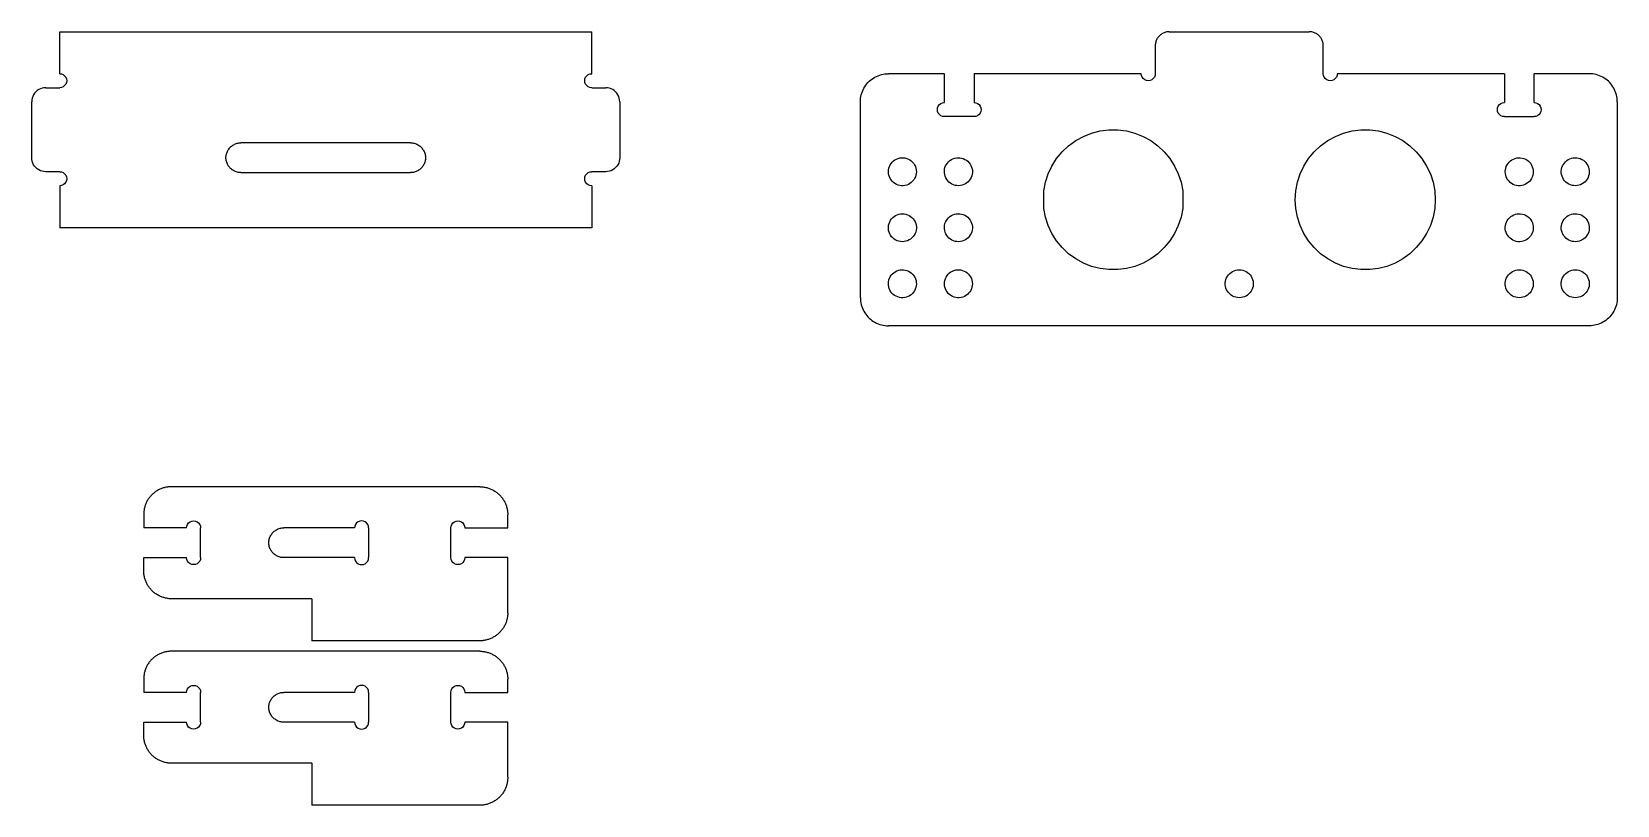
# Model space of a CAD drawing. Extents: x -14.2 to 14.2, y -6.9 to 6.9.
import ezdxf

# ---------------------------------------------------------------- set-up
doc = ezdxf.new("R2010")
doc.units = 0
doc.header["$MEASUREMENT"] = 0
doc.layers.get('0').update_dxf_attribs({"linetype": 'CONTINUOUS'})

msp = doc.modelspace()

# ---------------------------------------------------------------- linework, layer by layer
for p, q in [((-13.656, 6.906), (-4.156, 6.906)), ((-13.656, 6.156), (-13.656, 6.906)), ((-4.156, 6.156), (-4.156, 6.906)), ((5.954, 6.803), (5.945, 6.79)), ((5.964, 6.816), (5.954, 6.803)), ((5.974, 6.827), (5.964, 6.816)), ((5.985, 6.838), (5.974, 6.827)), ((5.997, 6.849), (5.985, 6.838)), ((6.009, 6.859), (5.997, 6.849)), ((6.022, 6.867), (6.009, 6.859)), ((6.036, 6.875), (6.022, 6.867)), ((6.05, 6.882), (6.036, 6.875)), ((6.064, 6.889), (6.05, 6.882)), ((6.079, 6.894), (6.064, 6.889)), ((6.094, 6.898), (6.079, 6.894)), ((6.109, 6.902), (6.094, 6.898)), ((6.125, 6.904), (6.109, 6.902)), ((6.141, 6.906), (6.125, 6.904)), ((6.156, 6.906), (6.141, 6.906)), ((6.156, 6.906), (8.656, 6.906)), ((8.672, 6.906), (8.656, 6.906)), ((8.688, 6.904), (8.672, 6.906)), ((8.703, 6.902), (8.688, 6.904)), ((8.718, 6.898), (8.703, 6.902)), ((8.734, 6.894), (8.718, 6.898)), ((8.748, 6.889), (8.734, 6.894)), ((8.763, 6.882), (8.748, 6.889)), ((8.777, 6.875), (8.763, 6.882)), ((8.79, 6.867), (8.777, 6.875)), ((8.803, 6.859), (8.79, 6.867)), ((8.816, 6.849), (8.803, 6.859)), ((8.827, 6.838), (8.816, 6.849)), ((8.838, 6.827), (8.827, 6.838)), ((8.849, 6.816), (8.838, 6.827)), ((8.859, 6.803), (8.849, 6.816)), ((8.867, 6.79), (8.859, 6.803)), ((5.907, 6.672), (5.906, 6.656)), ((5.906, 6.656), (5.906, 6.156)), ((5.908, 6.688), (5.907, 6.672)), ((5.911, 6.703), (5.908, 6.688)), ((5.914, 6.718), (5.911, 6.703)), ((5.918, 6.734), (5.914, 6.718)), ((5.924, 6.748), (5.918, 6.734)), ((5.93, 6.763), (5.924, 6.748)), ((5.937, 6.777), (5.93, 6.763)), ((5.945, 6.79), (5.937, 6.777)), ((8.875, 6.777), (8.867, 6.79)), ((8.882, 6.763), (8.875, 6.777)), ((8.889, 6.748), (8.882, 6.763)), ((8.894, 6.734), (8.889, 6.748)), ((8.898, 6.718), (8.894, 6.734)), ((8.902, 6.703), (8.898, 6.718)), ((8.904, 6.688), (8.902, 6.703)), ((8.906, 6.672), (8.904, 6.688)), ((8.906, 6.656), (8.906, 6.672)), ((8.906, 6.156), (8.906, 6.656)), ((-13.656, 6.156), (-13.624, 6.152)), ((-13.624, 6.152), (-13.594, 6.14)), ((-13.594, 6.14), (-13.568, 6.12)), ((-13.568, 6.12), (-13.548, 6.094)), ((-13.548, 5.969), (-13.568, 5.943)), ((-13.548, 6.094), (-13.536, 6.064)), ((-13.536, 5.999), (-13.548, 5.969)), ((-13.536, 6.064), (-13.531, 6.031)), ((-13.531, 6.031), (-13.536, 5.999)), ((-4.281, 6.031), (-4.277, 6.064)), ((-4.277, 5.999), (-4.281, 6.031)), ((-4.277, 6.064), (-4.265, 6.094)), ((-4.265, 5.969), (-4.277, 5.999)), ((-4.265, 6.094), (-4.245, 6.12)), ((-4.245, 5.943), (-4.265, 5.969)), ((-4.245, 6.12), (-4.219, 6.14)), ((-4.219, 6.14), (-4.189, 6.152)), ((-4.189, 6.152), (-4.156, 6.156)), ((0.718, 5.924), (0.736, 5.95)), ((0.736, 5.95), (0.755, 5.975)), ((0.755, 5.975), (0.776, 5.999)), ((0.776, 5.999), (0.798, 6.021)), ((0.798, 6.021), (0.822, 6.042)), ((0.822, 6.042), (0.847, 6.061)), ((0.847, 6.061), (0.873, 6.078)), ((0.873, 6.078), (0.9, 6.094)), ((0.9, 6.094), (0.928, 6.109)), ((0.928, 6.109), (0.957, 6.121)), ((0.957, 6.121), (0.986, 6.132)), ((0.986, 6.132), (1.016, 6.141)), ((1.016, 6.141), (1.047, 6.147)), ((1.047, 6.147), (1.078, 6.152)), ((1.078, 6.152), (1.109, 6.155)), ((1.109, 6.155), (1.141, 6.156)), ((2.141, 6.156), (1.141, 6.156)), ((2.141, 5.641), (2.141, 6.156)), ((5.656, 6.156), (2.672, 6.156)), ((2.672, 6.156), (2.672, 5.641)), ((5.661, 6.124), (5.656, 6.156)), ((5.673, 6.094), (5.661, 6.124)), ((5.693, 6.068), (5.673, 6.094)), ((5.719, 6.048), (5.693, 6.068)), ((5.749, 6.036), (5.719, 6.048)), ((5.781, 6.031), (5.749, 6.036)), ((5.814, 6.036), (5.781, 6.031)), ((5.844, 6.048), (5.814, 6.036)), ((5.87, 6.068), (5.844, 6.048)), ((5.89, 6.094), (5.87, 6.068)), ((5.902, 6.124), (5.89, 6.094)), ((5.906, 6.156), (5.902, 6.124)), ((8.911, 6.124), (8.906, 6.156)), ((8.923, 6.094), (8.911, 6.124)), ((8.943, 6.068), (8.923, 6.094)), ((8.969, 6.048), (8.943, 6.068)), ((8.999, 6.036), (8.969, 6.048)), ((9.031, 6.031), (8.999, 6.036)), ((9.064, 6.036), (9.031, 6.031)), ((9.094, 6.048), (9.064, 6.036)), ((9.12, 6.068), (9.094, 6.048)), ((9.14, 6.094), (9.12, 6.068)), ((9.152, 6.124), (9.14, 6.094)), ((9.156, 6.156), (9.152, 6.124)), ((12.141, 6.156), (9.156, 6.156)), ((12.141, 6.156), (12.141, 5.641)), ((13.656, 6.156), (12.672, 6.156)), ((12.672, 5.641), (12.672, 6.156)), ((13.688, 6.155), (13.656, 6.156)), ((13.719, 6.152), (13.688, 6.155)), ((13.75, 6.147), (13.719, 6.152)), ((13.781, 6.141), (13.75, 6.147)), ((13.811, 6.132), (13.781, 6.141)), ((13.84, 6.121), (13.811, 6.132)), ((13.869, 6.109), (13.84, 6.121)), ((13.897, 6.094), (13.869, 6.109)), ((13.924, 6.078), (13.897, 6.094)), ((13.95, 6.061), (13.924, 6.078)), ((13.975, 6.042), (13.95, 6.061)), ((13.999, 6.021), (13.975, 6.042)), ((14.021, 5.999), (13.999, 6.021)), ((14.042, 5.975), (14.021, 5.999)), ((14.061, 5.95), (14.042, 5.975)), ((14.078, 5.924), (14.061, 5.95)), ((-14.154, 5.689), (-14.156, 5.656)), ((-14.148, 5.721), (-14.154, 5.689)), ((-14.137, 5.752), (-14.148, 5.721)), ((-14.123, 5.781), (-14.137, 5.752)), ((-14.105, 5.808), (-14.123, 5.781)), ((-14.083, 5.833), (-14.105, 5.808)), ((-14.058, 5.855), (-14.083, 5.833)), ((-14.031, 5.873), (-14.058, 5.855)), ((-14.002, 5.887), (-14.031, 5.873)), ((-13.971, 5.898), (-14.002, 5.887)), ((-13.939, 5.904), (-13.971, 5.898)), ((-13.906, 5.906), (-13.939, 5.904)), ((-13.906, 5.906), (-13.656, 5.906)), ((-13.624, 5.911), (-13.656, 5.906)), ((-13.594, 5.923), (-13.624, 5.911)), ((-13.568, 5.943), (-13.594, 5.923)), ((-4.219, 5.923), (-4.245, 5.943)), ((-4.189, 5.911), (-4.219, 5.923)), ((-4.156, 5.906), (-4.189, 5.911)), ((-4.156, 5.906), (-3.906, 5.906)), ((-3.874, 5.904), (-3.906, 5.906)), ((-3.842, 5.898), (-3.874, 5.904)), ((-3.811, 5.887), (-3.842, 5.898)), ((-3.781, 5.873), (-3.811, 5.887)), ((-3.754, 5.855), (-3.781, 5.873)), ((-3.729, 5.833), (-3.754, 5.855)), ((-3.708, 5.808), (-3.729, 5.833)), ((-3.69, 5.781), (-3.708, 5.808)), ((-3.675, 5.752), (-3.69, 5.781)), ((-3.665, 5.721), (-3.675, 5.752)), ((-3.658, 5.689), (-3.665, 5.721)), ((-3.656, 5.656), (-3.658, 5.689)), ((0.641, 5.656), (0.642, 5.688)), ((0.642, 5.688), (0.645, 5.719)), ((0.645, 5.719), (0.649, 5.75)), ((0.649, 5.75), (0.656, 5.781)), ((0.656, 5.781), (0.665, 5.811)), ((0.665, 5.811), (0.676, 5.84)), ((0.676, 5.84), (0.688, 5.869)), ((0.688, 5.869), (0.702, 5.897)), ((0.702, 5.897), (0.718, 5.924)), ((14.094, 5.897), (14.078, 5.924)), ((14.109, 5.869), (14.094, 5.897)), ((14.121, 5.84), (14.109, 5.869)), ((14.132, 5.811), (14.121, 5.84)), ((14.141, 5.781), (14.132, 5.811)), ((14.147, 5.75), (14.141, 5.781)), ((14.152, 5.719), (14.147, 5.75)), ((14.155, 5.688), (14.152, 5.719)), ((14.156, 5.656), (14.155, 5.688)), ((-14.156, 4.656), (-14.156, 5.656)), ((-3.656, 5.656), (-3.656, 4.656)), ((0.641, 2.156), (0.641, 5.656)), ((2.016, 5.516), (2.02, 5.548)), ((2.02, 5.483), (2.016, 5.516)), ((2.02, 5.548), (2.032, 5.578)), ((2.032, 5.453), (2.02, 5.483)), ((2.032, 5.578), (2.052, 5.604)), ((2.052, 5.427), (2.032, 5.453)), ((2.052, 5.604), (2.078, 5.624)), ((2.078, 5.407), (2.052, 5.427)), ((2.078, 5.624), (2.108, 5.636)), ((2.108, 5.395), (2.078, 5.407)), ((2.108, 5.636), (2.141, 5.641)), ((2.141, 5.391), (2.108, 5.395)), ((2.672, 5.391), (2.141, 5.391)), ((2.672, 5.641), (2.704, 5.636)), ((2.704, 5.395), (2.672, 5.391)), ((2.704, 5.636), (2.734, 5.624)), ((2.734, 5.407), (2.704, 5.395)), ((2.734, 5.624), (2.76, 5.604)), ((2.76, 5.427), (2.734, 5.407)), ((2.76, 5.604), (2.78, 5.578)), ((2.78, 5.453), (2.76, 5.427)), ((2.78, 5.578), (2.793, 5.548)), ((2.793, 5.483), (2.78, 5.453)), ((2.793, 5.548), (2.797, 5.516)), ((2.797, 5.516), (2.793, 5.483)), ((12.016, 5.516), (12.02, 5.548)), ((12.02, 5.483), (12.016, 5.516)), ((12.02, 5.548), (12.032, 5.578)), ((12.032, 5.453), (12.02, 5.483)), ((12.032, 5.578), (12.052, 5.604)), ((12.052, 5.427), (12.032, 5.453)), ((12.052, 5.604), (12.078, 5.624)), ((12.078, 5.407), (12.052, 5.427)), ((12.078, 5.624), (12.108, 5.636)), ((12.108, 5.395), (12.078, 5.407)), ((12.108, 5.636), (12.141, 5.641)), ((12.141, 5.391), (12.108, 5.395)), ((12.141, 5.391), (12.672, 5.391)), ((12.672, 5.641), (12.704, 5.636)), ((12.704, 5.395), (12.672, 5.391)), ((12.704, 5.636), (12.734, 5.624)), ((12.734, 5.407), (12.704, 5.395)), ((12.734, 5.624), (12.76, 5.604)), ((12.76, 5.427), (12.734, 5.407)), ((12.76, 5.604), (12.78, 5.578)), ((12.78, 5.453), (12.76, 5.427)), ((12.78, 5.578), (12.793, 5.548)), ((12.793, 5.483), (12.78, 5.453)), ((12.793, 5.548), (12.797, 5.516)), ((12.797, 5.516), (12.793, 5.483)), ((14.156, 5.656), (14.156, 2.156)), ((4.77, 5.095), (4.922, 5.134)), ((4.922, 5.134), (5.078, 5.154)), ((5.078, 5.154), (5.235, 5.154)), ((5.235, 5.154), (5.39, 5.134)), ((5.39, 5.134), (5.543, 5.095)), ((9.27, 5.095), (9.422, 5.134)), ((9.422, 5.134), (9.578, 5.154)), ((9.578, 5.154), (9.735, 5.154)), ((9.735, 5.154), (9.89, 5.134)), ((9.89, 5.134), (10.043, 5.095)), ((-10.637, 4.812), (-10.627, 4.826)), ((-10.627, 4.826), (-10.616, 4.838)), ((-10.616, 4.838), (-10.604, 4.85)), ((-10.604, 4.85), (-10.591, 4.861)), ((-10.591, 4.861), (-10.578, 4.871)), ((-10.578, 4.871), (-10.564, 4.881)), ((-10.564, 4.881), (-10.55, 4.889)), ((-10.55, 4.889), (-10.535, 4.897)), ((-10.535, 4.897), (-10.52, 4.903)), ((-10.52, 4.903), (-10.504, 4.909)), ((-10.504, 4.909), (-10.488, 4.914)), ((-10.488, 4.914), (-10.472, 4.917)), ((-10.472, 4.917), (-10.455, 4.92)), ((-10.455, 4.92), (-10.439, 4.921)), ((-10.439, 4.921), (-10.422, 4.922)), ((-7.391, 4.922), (-10.422, 4.922)), ((-7.391, 4.922), (-7.374, 4.921)), ((-7.374, 4.921), (-7.357, 4.92)), ((-7.357, 4.92), (-7.341, 4.917)), ((-7.341, 4.917), (-7.325, 4.914)), ((-7.325, 4.914), (-7.309, 4.909)), ((-7.309, 4.909), (-7.293, 4.903)), ((-7.293, 4.903), (-7.278, 4.897)), ((-7.278, 4.897), (-7.263, 4.889)), ((-7.263, 4.889), (-7.248, 4.881)), ((-7.248, 4.881), (-7.234, 4.871)), ((-7.234, 4.871), (-7.221, 4.861)), ((-7.221, 4.861), (-7.209, 4.85)), ((-7.209, 4.85), (-7.197, 4.838)), ((-7.197, 4.838), (-7.186, 4.826)), ((-7.186, 4.826), (-7.176, 4.812)), ((4.245, 4.762), (4.359, 4.869)), ((4.359, 4.869), (4.486, 4.962)), ((4.486, 4.962), (4.624, 5.037)), ((4.624, 5.037), (4.77, 5.095)), ((5.543, 5.095), (5.688, 5.037)), ((5.688, 5.037), (5.826, 4.962)), ((5.826, 4.962), (5.953, 4.869)), ((5.953, 4.869), (6.067, 4.762)), ((8.745, 4.762), (8.859, 4.869)), ((8.859, 4.869), (8.986, 4.962)), ((8.986, 4.962), (9.124, 5.037)), ((9.124, 5.037), (9.27, 5.095)), ((10.043, 5.095), (10.188, 5.037)), ((10.188, 5.037), (10.326, 4.962)), ((10.326, 4.962), (10.453, 4.869)), ((10.453, 4.869), (10.567, 4.762)), ((-14.154, 4.624), (-14.156, 4.656)), ((-14.148, 4.592), (-14.154, 4.624)), ((-14.137, 4.561), (-14.148, 4.592)), ((-14.123, 4.531), (-14.137, 4.561)), ((-14.105, 4.504), (-14.123, 4.531)), ((-10.688, 4.656), (-10.687, 4.673)), ((-10.687, 4.64), (-10.688, 4.656)), ((-10.687, 4.673), (-10.685, 4.69)), ((-10.685, 4.623), (-10.687, 4.64)), ((-10.685, 4.69), (-10.683, 4.706)), ((-10.683, 4.606), (-10.685, 4.623)), ((-10.683, 4.706), (-10.679, 4.722)), ((-10.679, 4.59), (-10.683, 4.606)), ((-10.679, 4.722), (-10.674, 4.738)), ((-10.674, 4.574), (-10.679, 4.59)), ((-10.674, 4.738), (-10.669, 4.754)), ((-10.669, 4.558), (-10.674, 4.574)), ((-10.669, 4.754), (-10.662, 4.769)), ((-10.662, 4.543), (-10.669, 4.558)), ((-10.662, 4.769), (-10.655, 4.784)), ((-10.655, 4.528), (-10.662, 4.543)), ((-10.655, 4.784), (-10.646, 4.799)), ((-10.646, 4.799), (-10.637, 4.812)), ((-7.176, 4.812), (-7.166, 4.799)), ((-7.166, 4.799), (-7.158, 4.784)), ((-7.158, 4.784), (-7.15, 4.769)), ((-7.15, 4.543), (-7.158, 4.528)), ((-7.15, 4.769), (-7.144, 4.754)), ((-7.144, 4.558), (-7.15, 4.543)), ((-7.144, 4.754), (-7.138, 4.738)), ((-7.138, 4.574), (-7.144, 4.558)), ((-7.138, 4.738), (-7.133, 4.722)), ((-7.133, 4.59), (-7.138, 4.574)), ((-7.133, 4.722), (-7.13, 4.706)), ((-7.13, 4.606), (-7.133, 4.59)), ((-7.13, 4.706), (-7.127, 4.69)), ((-7.127, 4.623), (-7.13, 4.606)), ((-7.127, 4.69), (-7.126, 4.673)), ((-7.126, 4.64), (-7.127, 4.623)), ((-7.126, 4.673), (-7.125, 4.656)), ((-7.125, 4.656), (-7.126, 4.64)), ((-3.69, 4.531), (-3.708, 4.504)), ((-3.675, 4.561), (-3.69, 4.531)), ((-3.665, 4.592), (-3.675, 4.561)), ((-3.658, 4.624), (-3.665, 4.592)), ((-3.656, 4.656), (-3.658, 4.624)), ((1.172, 4.527), (1.188, 4.553)), ((1.188, 4.553), (1.208, 4.577)), ((1.208, 4.577), (1.231, 4.599)), ((1.231, 4.599), (1.257, 4.617)), ((1.257, 4.617), (1.284, 4.632)), ((1.284, 4.632), (1.313, 4.644)), ((1.313, 4.644), (1.344, 4.652)), ((1.344, 4.652), (1.375, 4.656)), ((1.375, 4.656), (1.406, 4.656)), ((1.406, 4.656), (1.437, 4.652)), ((1.437, 4.652), (1.468, 4.644)), ((1.468, 4.644), (1.497, 4.632)), ((1.497, 4.632), (1.525, 4.617)), ((1.525, 4.617), (1.55, 4.599)), ((1.55, 4.599), (1.573, 4.577)), ((1.573, 4.577), (1.593, 4.553)), ((1.593, 4.553), (1.61, 4.527)), ((2.163, 4.509), (2.177, 4.536)), ((2.177, 4.536), (2.195, 4.562)), ((2.195, 4.562), (2.216, 4.585)), ((2.216, 4.585), (2.24, 4.606)), ((2.24, 4.606), (2.266, 4.623)), ((2.266, 4.623), (2.294, 4.637)), ((2.294, 4.637), (2.324, 4.647)), ((2.324, 4.647), (2.355, 4.654)), ((2.355, 4.654), (2.386, 4.656)), ((2.386, 4.656), (2.417, 4.655)), ((2.417, 4.655), (2.448, 4.649)), ((2.448, 4.649), (2.478, 4.64)), ((2.478, 4.64), (2.507, 4.627)), ((2.507, 4.627), (2.534, 4.611)), ((2.534, 4.611), (2.558, 4.592)), ((2.558, 4.592), (2.58, 4.569)), ((2.58, 4.569), (2.599, 4.544)), ((2.599, 4.544), (2.615, 4.517)), ((4.061, 4.508), (4.145, 4.641)), ((4.145, 4.641), (4.245, 4.762)), ((6.067, 4.762), (6.168, 4.641)), ((6.168, 4.641), (6.252, 4.508)), ((8.561, 4.508), (8.645, 4.641)), ((8.645, 4.641), (8.745, 4.762)), ((10.567, 4.762), (10.668, 4.641)), ((10.668, 4.641), (10.752, 4.508)), ((12.188, 4.529), (12.205, 4.555)), ((12.205, 4.555), (12.225, 4.579)), ((12.225, 4.579), (12.249, 4.6)), ((12.249, 4.6), (12.274, 4.618)), ((12.274, 4.618), (12.302, 4.633)), ((12.302, 4.633), (12.331, 4.645)), ((12.331, 4.645), (12.362, 4.652)), ((12.362, 4.652), (12.393, 4.656)), ((12.393, 4.656), (12.424, 4.656)), ((12.424, 4.656), (12.455, 4.651)), ((12.455, 4.651), (12.486, 4.643)), ((12.486, 4.643), (12.515, 4.632)), ((12.515, 4.632), (12.542, 4.616)), ((12.542, 4.616), (12.567, 4.598)), ((12.567, 4.598), (12.59, 4.576)), ((12.59, 4.576), (12.61, 4.551)), ((12.61, 4.551), (12.626, 4.525)), ((13.178, 4.509), (13.193, 4.537)), ((13.193, 4.537), (13.211, 4.562)), ((13.211, 4.562), (13.232, 4.585)), ((13.232, 4.585), (13.256, 4.606)), ((13.256, 4.606), (13.282, 4.623)), ((13.282, 4.623), (13.31, 4.637)), ((13.31, 4.637), (13.34, 4.647)), ((13.34, 4.647), (13.371, 4.654)), ((13.371, 4.654), (13.402, 4.656)), ((13.402, 4.656), (13.433, 4.655)), ((13.433, 4.655), (13.464, 4.649)), ((13.464, 4.649), (13.494, 4.64)), ((13.494, 4.64), (13.523, 4.627)), ((13.523, 4.627), (13.55, 4.611)), ((13.55, 4.611), (13.574, 4.591)), ((13.574, 4.591), (13.596, 4.569)), ((13.596, 4.569), (13.615, 4.544)), ((13.615, 4.544), (13.631, 4.517)), ((-14.083, 4.479), (-14.105, 4.504)), ((-14.058, 4.458), (-14.083, 4.479)), ((-14.031, 4.44), (-14.058, 4.458)), ((-14.002, 4.425), (-14.031, 4.44)), ((-13.971, 4.415), (-14.002, 4.425)), ((-13.939, 4.408), (-13.971, 4.415)), ((-13.906, 4.406), (-13.939, 4.408)), ((-13.656, 4.406), (-13.906, 4.406)), ((-13.656, 4.406), (-13.624, 4.402)), ((-13.624, 4.402), (-13.594, 4.39)), ((-13.594, 4.39), (-13.568, 4.37)), ((-13.568, 4.37), (-13.548, 4.344)), ((-13.548, 4.344), (-13.536, 4.314)), ((-13.536, 4.249), (-13.548, 4.219)), ((-13.536, 4.314), (-13.531, 4.281)), ((-13.531, 4.281), (-13.536, 4.249)), ((-10.646, 4.514), (-10.655, 4.528)), ((-10.637, 4.5), (-10.646, 4.514)), ((-10.627, 4.487), (-10.637, 4.5)), ((-10.616, 4.474), (-10.627, 4.487)), ((-10.604, 4.463), (-10.616, 4.474)), ((-10.591, 4.452), (-10.604, 4.463)), ((-10.578, 4.441), (-10.591, 4.452)), ((-10.564, 4.432), (-10.578, 4.441)), ((-10.55, 4.423), (-10.564, 4.432)), ((-10.535, 4.416), (-10.55, 4.423)), ((-10.52, 4.409), (-10.535, 4.416)), ((-10.504, 4.404), (-10.52, 4.409)), ((-10.488, 4.399), (-10.504, 4.404)), ((-10.472, 4.395), (-10.488, 4.399)), ((-10.455, 4.393), (-10.472, 4.395)), ((-10.439, 4.391), (-10.455, 4.393)), ((-10.422, 4.391), (-10.439, 4.391)), ((-10.422, 4.391), (-7.391, 4.391)), ((-7.374, 4.391), (-7.391, 4.391)), ((-7.357, 4.393), (-7.374, 4.391)), ((-7.341, 4.395), (-7.357, 4.393)), ((-7.325, 4.399), (-7.341, 4.395)), ((-7.309, 4.404), (-7.325, 4.399)), ((-7.293, 4.409), (-7.309, 4.404)), ((-7.278, 4.416), (-7.293, 4.409)), ((-7.263, 4.423), (-7.278, 4.416)), ((-7.248, 4.432), (-7.263, 4.423)), ((-7.234, 4.441), (-7.248, 4.432)), ((-7.221, 4.452), (-7.234, 4.441)), ((-7.209, 4.463), (-7.221, 4.452)), ((-7.197, 4.474), (-7.209, 4.463)), ((-7.186, 4.487), (-7.197, 4.474)), ((-7.176, 4.5), (-7.186, 4.487)), ((-7.166, 4.514), (-7.176, 4.5)), ((-7.158, 4.528), (-7.166, 4.514)), ((-4.281, 4.281), (-4.277, 4.314)), ((-4.277, 4.249), (-4.281, 4.281)), ((-4.277, 4.314), (-4.265, 4.344)), ((-4.265, 4.219), (-4.277, 4.249)), ((-4.265, 4.344), (-4.245, 4.37)), ((-4.245, 4.37), (-4.219, 4.39)), ((-4.219, 4.39), (-4.189, 4.402)), ((-4.189, 4.402), (-4.156, 4.406)), ((-3.906, 4.406), (-4.156, 4.406)), ((-3.874, 4.408), (-3.906, 4.406)), ((-3.842, 4.415), (-3.874, 4.408)), ((-3.811, 4.425), (-3.842, 4.415)), ((-3.781, 4.44), (-3.811, 4.425)), ((-3.754, 4.458), (-3.781, 4.44)), ((-3.729, 4.479), (-3.754, 4.458)), ((-3.708, 4.504), (-3.729, 4.479)), ((1.141, 4.406), (1.143, 4.438)), ((1.143, 4.375), (1.141, 4.406)), ((1.143, 4.438), (1.148, 4.468)), ((1.148, 4.344), (1.143, 4.375)), ((1.148, 4.468), (1.158, 4.498)), ((1.158, 4.314), (1.148, 4.344)), ((1.158, 4.498), (1.172, 4.527)), ((1.172, 4.286), (1.158, 4.314)), ((1.188, 4.259), (1.172, 4.286)), ((1.208, 4.235), (1.188, 4.259)), ((1.593, 4.259), (1.573, 4.235)), ((1.61, 4.286), (1.593, 4.259)), ((1.61, 4.527), (1.623, 4.498)), ((1.623, 4.314), (1.61, 4.286)), ((1.623, 4.498), (1.633, 4.468)), ((1.633, 4.344), (1.623, 4.314)), ((1.633, 4.468), (1.639, 4.438)), ((1.639, 4.375), (1.633, 4.344)), ((1.639, 4.438), (1.641, 4.406)), ((1.641, 4.406), (1.639, 4.375)), ((2.141, 4.417), (2.144, 4.449)), ((2.141, 4.386), (2.141, 4.417)), ((2.146, 4.355), (2.141, 4.386)), ((2.144, 4.449), (2.151, 4.479)), ((2.154, 4.325), (2.146, 4.355)), ((2.151, 4.479), (2.163, 4.509)), ((2.166, 4.296), (2.154, 4.325)), ((2.182, 4.268), (2.166, 4.296)), ((2.201, 4.243), (2.182, 4.268)), ((2.586, 4.25), (2.565, 4.227)), ((2.604, 4.276), (2.586, 4.25)), ((2.619, 4.304), (2.604, 4.276)), ((2.615, 4.517), (2.627, 4.488)), ((2.63, 4.333), (2.619, 4.304)), ((2.627, 4.488), (2.635, 4.458)), ((2.637, 4.364), (2.63, 4.333)), ((2.635, 4.458), (2.64, 4.426)), ((2.64, 4.395), (2.637, 4.364)), ((2.64, 4.426), (2.64, 4.395)), ((3.946, 4.217), (3.994, 4.366)), ((3.994, 4.366), (4.061, 4.508)), ((6.252, 4.508), (6.318, 4.366)), ((6.318, 4.366), (6.367, 4.217)), ((8.446, 4.217), (8.494, 4.366)), ((8.494, 4.366), (8.561, 4.508)), ((10.752, 4.508), (10.818, 4.366)), ((10.818, 4.366), (10.867, 4.217)), ((12.156, 4.408), (12.158, 4.44)), ((12.158, 4.377), (12.156, 4.408)), ((12.158, 4.44), (12.165, 4.47)), ((12.164, 4.346), (12.158, 4.377)), ((12.173, 4.316), (12.164, 4.346)), ((12.165, 4.47), (12.175, 4.5)), ((12.186, 4.288), (12.173, 4.316)), ((12.175, 4.5), (12.188, 4.529)), ((12.203, 4.261), (12.186, 4.288)), ((12.223, 4.237), (12.203, 4.261)), ((12.607, 4.258), (12.587, 4.234)), ((12.624, 4.284), (12.607, 4.258)), ((12.638, 4.312), (12.624, 4.284)), ((12.626, 4.525), (12.639, 4.496)), ((12.648, 4.342), (12.638, 4.312)), ((12.639, 4.496), (12.649, 4.466)), ((12.654, 4.373), (12.648, 4.342)), ((12.649, 4.466), (12.655, 4.435)), ((12.656, 4.404), (12.654, 4.373)), ((12.655, 4.435), (12.656, 4.404)), ((13.157, 4.418), (13.16, 4.449)), ((13.157, 4.386), (13.157, 4.418)), ((13.162, 4.355), (13.157, 4.386)), ((13.16, 4.449), (13.167, 4.479)), ((13.17, 4.325), (13.162, 4.355)), ((13.167, 4.479), (13.178, 4.509)), ((13.182, 4.296), (13.17, 4.325)), ((13.198, 4.269), (13.182, 4.296)), ((13.216, 4.244), (13.198, 4.269)), ((13.602, 4.25), (13.581, 4.227)), ((13.62, 4.276), (13.602, 4.25)), ((13.634, 4.304), (13.62, 4.276)), ((13.631, 4.517), (13.643, 4.488)), ((13.645, 4.333), (13.634, 4.304)), ((13.643, 4.488), (13.651, 4.457)), ((13.653, 4.364), (13.645, 4.333)), ((13.651, 4.457), (13.655, 4.426)), ((13.656, 4.395), (13.653, 4.364)), ((13.655, 4.426), (13.656, 4.395)), ((-13.624, 4.161), (-13.656, 4.156)), ((-13.656, 4.156), (-13.656, 3.406)), ((-13.594, 4.173), (-13.624, 4.161)), ((-13.568, 4.193), (-13.594, 4.173)), ((-13.548, 4.219), (-13.568, 4.193)), ((-4.245, 4.193), (-4.265, 4.219)), ((-4.219, 4.173), (-4.245, 4.193)), ((-4.189, 4.161), (-4.219, 4.173)), ((-4.156, 4.156), (-4.189, 4.161)), ((-4.156, 4.156), (-4.156, 3.406)), ((1.231, 4.214), (1.208, 4.235)), ((1.257, 4.195), (1.231, 4.214)), ((1.284, 4.18), (1.257, 4.195)), ((1.313, 4.168), (1.284, 4.18)), ((1.344, 4.161), (1.313, 4.168)), ((1.375, 4.157), (1.344, 4.161)), ((1.406, 4.157), (1.375, 4.157)), ((1.437, 4.161), (1.406, 4.157)), ((1.468, 4.168), (1.437, 4.161)), ((1.497, 4.18), (1.468, 4.168)), ((1.525, 4.195), (1.497, 4.18)), ((1.55, 4.214), (1.525, 4.195)), ((1.573, 4.235), (1.55, 4.214)), ((2.223, 4.221), (2.201, 4.243)), ((2.247, 4.201), (2.223, 4.221)), ((2.274, 4.185), (2.247, 4.201)), ((2.303, 4.172), (2.274, 4.185)), ((2.333, 4.163), (2.303, 4.172)), ((2.364, 4.158), (2.333, 4.163)), ((2.395, 4.156), (2.364, 4.158)), ((2.426, 4.159), (2.395, 4.156)), ((2.457, 4.165), (2.426, 4.159)), ((2.487, 4.176), (2.457, 4.165)), ((2.515, 4.189), (2.487, 4.176)), ((2.541, 4.207), (2.515, 4.189)), ((2.565, 4.227), (2.541, 4.207)), ((3.915, 3.906), (3.916, 4.063)), ((3.916, 4.063), (3.946, 4.217)), ((6.367, 4.217), (6.396, 4.063)), ((6.396, 4.063), (6.397, 3.906)), ((8.406, 3.906), (8.416, 4.063)), ((8.416, 4.063), (8.446, 4.217)), ((10.867, 4.217), (10.896, 4.063)), ((10.896, 4.063), (10.905, 3.906)), ((12.245, 4.215), (12.223, 4.237)), ((12.27, 4.196), (12.245, 4.215)), ((12.298, 4.181), (12.27, 4.196)), ((12.327, 4.169), (12.298, 4.181)), ((12.357, 4.161), (12.327, 4.169)), ((12.388, 4.157), (12.357, 4.161)), ((12.42, 4.157), (12.388, 4.157)), ((12.451, 4.16), (12.42, 4.157)), ((12.481, 4.168), (12.451, 4.16)), ((12.511, 4.179), (12.481, 4.168)), ((12.538, 4.194), (12.511, 4.179)), ((12.564, 4.212), (12.538, 4.194)), ((12.587, 4.234), (12.564, 4.212)), ((13.238, 4.221), (13.216, 4.244)), ((13.263, 4.201), (13.238, 4.221)), ((13.29, 4.185), (13.263, 4.201)), ((13.318, 4.172), (13.29, 4.185)), ((13.348, 4.163), (13.318, 4.172)), ((13.379, 4.158), (13.348, 4.163)), ((13.411, 4.156), (13.379, 4.158)), ((13.442, 4.159), (13.411, 4.156)), ((13.473, 4.165), (13.442, 4.159)), ((13.502, 4.175), (13.473, 4.165)), ((13.53, 4.189), (13.502, 4.175)), ((13.557, 4.207), (13.53, 4.189)), ((13.581, 4.227), (13.557, 4.207)), ((3.916, 3.75), (3.915, 3.906)), ((3.946, 3.595), (3.916, 3.75)), ((6.396, 3.75), (6.367, 3.595)), ((6.397, 3.906), (6.396, 3.75)), ((8.416, 3.75), (8.406, 3.906)), ((8.446, 3.595), (8.416, 3.75)), ((10.896, 3.75), (10.867, 3.595)), ((10.905, 3.906), (10.896, 3.75)), ((-4.156, 3.406), (-13.656, 3.406)), ((1.141, 3.421), (1.145, 3.452)), ((1.141, 3.39), (1.141, 3.421)), ((1.145, 3.452), (1.153, 3.483)), ((1.153, 3.483), (1.164, 3.512)), ((1.164, 3.512), (1.179, 3.539)), ((1.179, 3.539), (1.197, 3.565)), ((1.197, 3.565), (1.219, 3.588)), ((1.219, 3.588), (1.243, 3.608)), ((1.243, 3.608), (1.269, 3.625)), ((1.269, 3.625), (1.298, 3.638)), ((1.298, 3.638), (1.328, 3.648)), ((1.328, 3.648), (1.358, 3.654)), ((1.358, 3.654), (1.39, 3.656)), ((1.39, 3.656), (1.421, 3.654)), ((1.421, 3.654), (1.452, 3.649)), ((1.452, 3.649), (1.482, 3.639)), ((1.482, 3.639), (1.51, 3.626)), ((1.51, 3.626), (1.537, 3.609)), ((1.537, 3.609), (1.561, 3.589)), ((1.561, 3.589), (1.583, 3.566)), ((1.583, 3.566), (1.601, 3.541)), ((1.601, 3.541), (1.616, 3.514)), ((1.616, 3.514), (1.628, 3.484)), ((1.628, 3.484), (1.636, 3.454)), ((1.636, 3.454), (1.64, 3.423)), ((1.64, 3.423), (1.64, 3.392)), ((2.141, 3.417), (2.144, 3.448)), ((2.141, 3.386), (2.141, 3.417)), ((2.144, 3.448), (2.151, 3.479)), ((2.151, 3.479), (2.162, 3.508)), ((2.162, 3.508), (2.177, 3.536)), ((2.177, 3.536), (2.195, 3.562)), ((2.195, 3.562), (2.216, 3.585)), ((2.216, 3.585), (2.24, 3.606)), ((2.24, 3.606), (2.266, 3.623)), ((2.266, 3.623), (2.294, 3.637)), ((2.294, 3.637), (2.324, 3.647)), ((2.324, 3.647), (2.354, 3.654)), ((2.354, 3.654), (2.386, 3.656)), ((2.386, 3.656), (2.417, 3.655)), ((2.417, 3.655), (2.448, 3.65)), ((2.448, 3.65), (2.478, 3.64)), ((2.478, 3.64), (2.507, 3.628)), ((2.507, 3.628), (2.533, 3.611)), ((2.533, 3.611), (2.558, 3.592)), ((2.558, 3.592), (2.58, 3.569)), ((2.58, 3.569), (2.599, 3.544)), ((2.599, 3.544), (2.615, 3.517)), ((2.615, 3.517), (2.627, 3.488)), ((2.627, 3.488), (2.635, 3.458)), ((2.635, 3.458), (2.64, 3.427)), ((2.64, 3.427), (2.64, 3.396)), ((3.994, 3.446), (3.946, 3.595)), ((4.061, 3.304), (3.994, 3.446)), ((6.318, 3.446), (6.252, 3.304)), ((6.367, 3.595), (6.318, 3.446)), ((8.494, 3.446), (8.446, 3.595)), ((8.561, 3.304), (8.494, 3.446)), ((10.818, 3.446), (10.752, 3.304)), ((10.867, 3.595), (10.818, 3.446)), ((12.156, 3.414), (12.159, 3.445)), ((12.157, 3.383), (12.156, 3.414)), ((12.159, 3.445), (12.166, 3.476)), ((12.166, 3.476), (12.177, 3.506)), ((12.177, 3.506), (12.191, 3.534)), ((12.191, 3.534), (12.209, 3.56)), ((12.209, 3.56), (12.23, 3.583)), ((12.23, 3.583), (12.253, 3.604)), ((12.253, 3.604), (12.279, 3.621)), ((12.279, 3.621), (12.307, 3.636)), ((12.307, 3.636), (12.337, 3.646)), ((12.337, 3.646), (12.367, 3.653)), ((12.367, 3.653), (12.398, 3.656)), ((12.398, 3.656), (12.43, 3.655)), ((12.43, 3.655), (12.461, 3.65)), ((12.461, 3.65), (12.491, 3.641)), ((12.491, 3.641), (12.52, 3.629)), ((12.52, 3.629), (12.547, 3.613)), ((12.547, 3.613), (12.572, 3.594)), ((12.572, 3.594), (12.594, 3.572)), ((12.594, 3.572), (12.613, 3.547)), ((12.613, 3.547), (12.629, 3.52)), ((12.629, 3.52), (12.641, 3.491)), ((12.641, 3.491), (12.65, 3.461)), ((12.65, 3.461), (12.655, 3.43)), ((12.656, 3.398), (12.653, 3.367)), ((12.655, 3.43), (12.656, 3.398)), ((13.156, 3.416), (13.16, 3.448)), ((13.157, 3.385), (13.156, 3.416)), ((13.16, 3.448), (13.167, 3.478)), ((13.167, 3.478), (13.178, 3.508)), ((13.178, 3.508), (13.192, 3.535)), ((13.192, 3.535), (13.21, 3.561)), ((13.21, 3.561), (13.231, 3.585)), ((13.231, 3.585), (13.255, 3.605)), ((13.255, 3.605), (13.281, 3.623)), ((13.281, 3.623), (13.309, 3.637)), ((13.309, 3.637), (13.339, 3.647)), ((13.339, 3.647), (13.369, 3.654)), ((13.369, 3.654), (13.401, 3.656)), ((13.401, 3.656), (13.432, 3.655)), ((13.432, 3.655), (13.463, 3.65)), ((13.463, 3.65), (13.493, 3.641)), ((13.493, 3.641), (13.522, 3.628)), ((13.522, 3.628), (13.549, 3.612)), ((13.549, 3.612), (13.573, 3.592)), ((13.573, 3.592), (13.595, 3.57)), ((13.595, 3.57), (13.614, 3.545)), ((13.614, 3.545), (13.63, 3.518)), ((13.63, 3.518), (13.642, 3.489)), ((13.642, 3.489), (13.651, 3.459)), ((13.651, 3.459), (13.655, 3.428)), ((13.655, 3.428), (13.656, 3.396)), ((1.145, 3.358), (1.141, 3.39)), ((1.153, 3.328), (1.145, 3.358)), ((1.165, 3.299), (1.153, 3.328)), ((1.18, 3.271), (1.165, 3.299)), ((1.199, 3.246), (1.18, 3.271)), ((1.22, 3.223), (1.199, 3.246)), ((1.244, 3.203), (1.22, 3.223)), ((1.271, 3.187), (1.244, 3.203)), ((1.299, 3.173), (1.271, 3.187)), ((1.329, 3.164), (1.299, 3.173)), ((1.36, 3.158), (1.329, 3.164)), ((1.392, 3.156), (1.36, 3.158)), ((1.423, 3.158), (1.392, 3.156)), ((1.454, 3.164), (1.423, 3.158)), ((1.484, 3.174), (1.454, 3.164)), ((1.512, 3.188), (1.484, 3.174)), ((1.538, 3.205), (1.512, 3.188)), ((1.562, 3.225), (1.538, 3.205)), ((1.584, 3.248), (1.562, 3.225)), ((1.602, 3.273), (1.584, 3.248)), ((1.617, 3.301), (1.602, 3.273)), ((1.629, 3.33), (1.617, 3.301)), ((1.636, 3.36), (1.629, 3.33)), ((1.64, 3.392), (1.636, 3.36)), ((2.146, 3.354), (2.141, 3.386)), ((2.154, 3.324), (2.146, 3.354)), ((2.167, 3.295), (2.154, 3.324)), ((2.182, 3.268), (2.167, 3.295)), ((2.201, 3.243), (2.182, 3.268)), ((2.223, 3.221), (2.201, 3.243)), ((2.248, 3.201), (2.223, 3.221)), ((2.275, 3.185), (2.248, 3.201)), ((2.303, 3.172), (2.275, 3.185)), ((2.333, 3.163), (2.303, 3.172)), ((2.364, 3.158), (2.333, 3.163)), ((2.396, 3.156), (2.364, 3.158)), ((2.427, 3.159), (2.396, 3.156)), ((2.458, 3.165), (2.427, 3.159)), ((2.487, 3.176), (2.458, 3.165)), ((2.515, 3.19), (2.487, 3.176)), ((2.542, 3.207), (2.515, 3.19)), ((2.565, 3.227), (2.542, 3.207)), ((2.586, 3.251), (2.565, 3.227)), ((2.604, 3.277), (2.586, 3.251)), ((2.619, 3.304), (2.604, 3.277)), ((2.63, 3.334), (2.619, 3.304)), ((2.637, 3.364), (2.63, 3.334)), ((2.64, 3.396), (2.637, 3.364)), ((4.145, 3.172), (4.061, 3.304)), ((4.245, 3.051), (4.145, 3.172)), ((6.168, 3.172), (6.067, 3.051)), ((6.252, 3.304), (6.168, 3.172)), ((8.645, 3.172), (8.561, 3.304)), ((8.745, 3.051), (8.645, 3.172)), ((10.668, 3.172), (10.567, 3.051)), ((10.752, 3.304), (10.668, 3.172)), ((12.162, 3.352), (12.157, 3.383)), ((12.171, 3.322), (12.162, 3.352)), ((12.183, 3.293), (12.171, 3.322)), ((12.199, 3.266), (12.183, 3.293)), ((12.219, 3.241), (12.199, 3.266)), ((12.241, 3.219), (12.219, 3.241)), ((12.266, 3.2), (12.241, 3.219)), ((12.293, 3.184), (12.266, 3.2)), ((12.322, 3.171), (12.293, 3.184)), ((12.352, 3.162), (12.322, 3.171)), ((12.383, 3.157), (12.352, 3.162)), ((12.414, 3.156), (12.383, 3.157)), ((12.445, 3.159), (12.414, 3.156)), ((12.476, 3.166), (12.445, 3.159)), ((12.505, 3.177), (12.476, 3.166)), ((12.533, 3.191), (12.505, 3.177)), ((12.559, 3.209), (12.533, 3.191)), ((12.583, 3.229), (12.559, 3.209)), ((12.604, 3.253), (12.583, 3.229)), ((12.621, 3.279), (12.604, 3.253)), ((12.636, 3.307), (12.621, 3.279)), ((12.646, 3.336), (12.636, 3.307)), ((12.653, 3.367), (12.646, 3.336)), ((13.162, 3.354), (13.157, 3.385)), ((13.17, 3.324), (13.162, 3.354)), ((13.182, 3.295), (13.17, 3.324)), ((13.198, 3.268), (13.182, 3.295)), ((13.217, 3.243), (13.198, 3.268)), ((13.239, 3.22), (13.217, 3.243)), ((13.264, 3.201), (13.239, 3.22)), ((13.291, 3.185), (13.264, 3.201)), ((13.319, 3.172), (13.291, 3.185)), ((13.35, 3.163), (13.319, 3.172)), ((13.381, 3.158), (13.35, 3.163)), ((13.412, 3.156), (13.381, 3.158)), ((13.443, 3.159), (13.412, 3.156)), ((13.474, 3.166), (13.443, 3.159)), ((13.503, 3.176), (13.474, 3.166)), ((13.532, 3.19), (13.503, 3.176)), ((13.558, 3.207), (13.532, 3.19)), ((13.581, 3.228), (13.558, 3.207)), ((13.602, 3.251), (13.581, 3.228)), ((13.62, 3.277), (13.602, 3.251)), ((13.635, 3.305), (13.62, 3.277)), ((13.646, 3.334), (13.635, 3.305)), ((13.653, 3.365), (13.646, 3.334)), ((13.656, 3.396), (13.653, 3.365)), ((4.359, 2.943), (4.245, 3.051)), ((4.486, 2.851), (4.359, 2.943)), ((4.624, 2.775), (4.486, 2.851)), ((5.826, 2.851), (5.688, 2.775)), ((5.953, 2.943), (5.826, 2.851)), ((6.067, 3.051), (5.953, 2.943)), ((8.859, 2.943), (8.745, 3.051)), ((8.986, 2.851), (8.859, 2.943)), ((9.124, 2.775), (8.986, 2.851)), ((10.326, 2.851), (10.188, 2.775)), ((10.453, 2.943), (10.326, 2.851)), ((10.567, 3.051), (10.453, 2.943)), ((1.174, 2.532), (1.192, 2.558)), ((1.192, 2.558), (1.212, 2.581)), ((1.212, 2.581), (1.236, 2.602)), ((1.236, 2.602), (1.261, 2.62)), ((1.261, 2.62), (1.289, 2.635)), ((1.289, 2.635), (1.319, 2.646)), ((1.319, 2.646), (1.349, 2.653)), ((1.349, 2.653), (1.38, 2.656)), ((1.38, 2.656), (1.412, 2.655)), ((1.412, 2.655), (1.443, 2.651)), ((1.443, 2.651), (1.473, 2.642)), ((1.473, 2.642), (1.502, 2.63)), ((1.502, 2.63), (1.529, 2.614)), ((1.529, 2.614), (1.554, 2.595)), ((1.554, 2.595), (1.577, 2.573)), ((1.577, 2.573), (1.596, 2.549)), ((1.596, 2.549), (1.612, 2.522)), ((2.171, 2.526), (2.188, 2.552)), ((2.188, 2.552), (2.208, 2.577)), ((2.208, 2.577), (2.231, 2.598)), ((2.231, 2.598), (2.256, 2.617)), ((2.256, 2.617), (2.283, 2.632)), ((2.283, 2.632), (2.312, 2.644)), ((2.312, 2.644), (2.343, 2.652)), ((2.343, 2.652), (2.374, 2.656)), ((2.374, 2.656), (2.405, 2.656)), ((2.405, 2.656), (2.437, 2.652)), ((2.437, 2.652), (2.467, 2.644)), ((2.467, 2.644), (2.496, 2.633)), ((2.496, 2.633), (2.524, 2.618)), ((2.524, 2.618), (2.549, 2.6)), ((2.549, 2.6), (2.572, 2.578)), ((2.572, 2.578), (2.592, 2.554)), ((2.592, 2.554), (2.609, 2.528)), ((4.77, 2.717), (4.624, 2.775)), ((4.922, 2.678), (4.77, 2.717)), ((5.078, 2.659), (4.922, 2.678)), ((5.235, 2.659), (5.078, 2.659)), ((5.39, 2.678), (5.235, 2.659)), ((5.543, 2.717), (5.39, 2.678)), ((5.688, 2.775), (5.543, 2.717)), ((7.195, 2.54), (7.214, 2.566)), ((7.214, 2.566), (7.235, 2.588)), ((7.235, 2.588), (7.259, 2.609)), ((7.259, 2.609), (7.286, 2.625)), ((7.286, 2.625), (7.314, 2.639)), ((7.314, 2.639), (7.344, 2.648)), ((7.344, 2.648), (7.375, 2.654)), ((7.375, 2.654), (7.406, 2.656)), ((7.406, 2.656), (7.438, 2.654)), ((7.438, 2.654), (7.468, 2.648)), ((7.468, 2.648), (7.498, 2.639)), ((7.498, 2.639), (7.527, 2.625)), ((7.527, 2.625), (7.553, 2.609)), ((7.553, 2.609), (7.577, 2.588)), ((7.577, 2.588), (7.599, 2.566)), ((7.599, 2.566), (7.617, 2.54)), ((9.27, 2.717), (9.124, 2.775)), ((9.422, 2.678), (9.27, 2.717)), ((9.578, 2.659), (9.422, 2.678)), ((9.735, 2.659), (9.578, 2.659)), ((9.89, 2.678), (9.735, 2.659)), ((10.043, 2.717), (9.89, 2.678)), ((10.188, 2.775), (10.043, 2.717)), ((12.195, 2.541), (12.214, 2.566)), ((12.214, 2.566), (12.236, 2.589)), ((12.236, 2.589), (12.26, 2.609)), ((12.26, 2.609), (12.286, 2.626)), ((12.286, 2.626), (12.315, 2.639)), ((12.315, 2.639), (12.345, 2.649)), ((12.345, 2.649), (12.376, 2.654)), ((12.376, 2.654), (12.407, 2.656)), ((12.407, 2.656), (12.438, 2.654)), ((12.438, 2.654), (12.469, 2.648)), ((12.469, 2.648), (12.499, 2.638)), ((12.499, 2.638), (12.527, 2.625)), ((12.527, 2.625), (12.554, 2.608)), ((12.554, 2.608), (12.578, 2.588)), ((12.578, 2.588), (12.599, 2.565)), ((12.599, 2.565), (12.618, 2.54)), ((13.195, 2.54), (13.214, 2.566)), ((13.214, 2.566), (13.235, 2.588)), ((13.235, 2.588), (13.259, 2.609)), ((13.259, 2.609), (13.286, 2.625)), ((13.286, 2.625), (13.314, 2.639)), ((13.314, 2.639), (13.344, 2.648)), ((13.344, 2.648), (13.375, 2.654)), ((13.375, 2.654), (13.406, 2.656)), ((13.406, 2.656), (13.438, 2.654)), ((13.438, 2.654), (13.468, 2.648)), ((13.468, 2.648), (13.498, 2.639)), ((13.498, 2.639), (13.527, 2.625)), ((13.527, 2.625), (13.553, 2.609)), ((13.553, 2.609), (13.577, 2.588)), ((13.577, 2.588), (13.599, 2.566)), ((13.599, 2.566), (13.617, 2.54)), ((1.141, 2.412), (1.143, 2.443)), ((1.142, 2.38), (1.141, 2.412)), ((1.147, 2.349), (1.142, 2.38)), ((1.143, 2.443), (1.15, 2.474)), ((1.156, 2.319), (1.147, 2.349)), ((1.15, 2.474), (1.16, 2.503)), ((1.169, 2.291), (1.156, 2.319)), ((1.16, 2.503), (1.174, 2.532)), ((1.185, 2.264), (1.169, 2.291)), ((1.607, 2.281), (1.59, 2.255)), ((1.621, 2.309), (1.607, 2.281)), ((1.612, 2.522), (1.625, 2.493)), ((1.631, 2.339), (1.621, 2.309)), ((1.625, 2.493), (1.634, 2.463)), ((1.638, 2.369), (1.631, 2.339)), ((1.634, 2.463), (1.639, 2.432)), ((1.641, 2.401), (1.638, 2.369)), ((1.639, 2.432), (1.641, 2.401)), ((2.141, 2.405), (2.142, 2.437)), ((2.143, 2.374), (2.141, 2.405)), ((2.142, 2.437), (2.148, 2.467)), ((2.149, 2.343), (2.143, 2.374)), ((2.148, 2.467), (2.158, 2.497)), ((2.159, 2.313), (2.149, 2.343)), ((2.158, 2.497), (2.171, 2.526)), ((2.172, 2.285), (2.159, 2.313)), ((2.189, 2.259), (2.172, 2.285)), ((2.61, 2.287), (2.593, 2.26)), ((2.609, 2.528), (2.623, 2.499)), ((2.623, 2.315), (2.61, 2.287)), ((2.623, 2.499), (2.633, 2.469)), ((2.633, 2.345), (2.623, 2.315)), ((2.633, 2.469), (2.639, 2.439)), ((2.639, 2.376), (2.633, 2.345)), ((2.639, 2.439), (2.641, 2.407)), ((2.641, 2.407), (2.639, 2.376)), ((7.157, 2.422), (7.161, 2.453)), ((7.157, 2.391), (7.157, 2.422)), ((7.161, 2.359), (7.157, 2.391)), ((7.161, 2.453), (7.168, 2.484)), ((7.168, 2.329), (7.161, 2.359)), ((7.168, 2.484), (7.18, 2.513)), ((7.18, 2.3), (7.168, 2.329)), ((7.18, 2.513), (7.195, 2.54)), ((7.195, 2.272), (7.18, 2.3)), ((7.214, 2.247), (7.195, 2.272)), ((7.617, 2.272), (7.599, 2.247)), ((7.617, 2.54), (7.632, 2.513)), ((7.632, 2.3), (7.617, 2.272)), ((7.632, 2.513), (7.644, 2.484)), ((7.644, 2.329), (7.632, 2.3)), ((7.644, 2.484), (7.652, 2.453)), ((7.652, 2.359), (7.644, 2.329)), ((7.652, 2.453), (7.656, 2.422)), ((7.656, 2.391), (7.652, 2.359)), ((7.656, 2.422), (7.656, 2.391)), ((12.157, 2.423), (12.161, 2.454)), ((12.157, 2.391), (12.157, 2.423)), ((12.161, 2.36), (12.157, 2.391)), ((12.161, 2.454), (12.169, 2.484)), ((12.168, 2.33), (12.161, 2.36)), ((12.18, 2.3), (12.168, 2.33)), ((12.169, 2.484), (12.18, 2.513)), ((12.18, 2.513), (12.195, 2.541)), ((12.195, 2.273), (12.18, 2.3)), ((12.213, 2.247), (12.195, 2.273)), ((12.617, 2.272), (12.598, 2.246)), ((12.632, 2.299), (12.617, 2.272)), ((12.618, 2.54), (12.633, 2.512)), ((12.644, 2.328), (12.632, 2.299)), ((12.633, 2.512), (12.644, 2.483)), ((12.644, 2.483), (12.652, 2.452)), ((12.652, 2.359), (12.644, 2.328)), ((12.652, 2.452), (12.656, 2.421)), ((12.656, 2.39), (12.652, 2.359)), ((12.656, 2.421), (12.656, 2.39)), ((13.157, 2.422), (13.161, 2.453)), ((13.157, 2.391), (13.157, 2.422)), ((13.161, 2.359), (13.157, 2.391)), ((13.161, 2.453), (13.168, 2.484)), ((13.168, 2.329), (13.161, 2.359)), ((13.168, 2.484), (13.18, 2.513)), ((13.18, 2.3), (13.168, 2.329)), ((13.18, 2.513), (13.195, 2.54)), ((13.195, 2.272), (13.18, 2.3)), ((13.214, 2.247), (13.195, 2.272)), ((13.617, 2.272), (13.599, 2.247)), ((13.617, 2.54), (13.632, 2.513)), ((13.632, 2.3), (13.617, 2.272)), ((13.632, 2.513), (13.644, 2.484)), ((13.644, 2.329), (13.632, 2.3)), ((13.644, 2.484), (13.652, 2.453)), ((13.652, 2.359), (13.644, 2.329)), ((13.652, 2.453), (13.656, 2.422)), ((13.656, 2.391), (13.652, 2.359)), ((13.656, 2.422), (13.656, 2.391)), ((0.641, 2.156), (0.642, 2.125)), ((0.642, 2.125), (0.645, 2.094)), ((0.645, 2.094), (0.649, 2.063)), ((0.649, 2.063), (0.656, 2.032)), ((0.656, 2.032), (0.665, 2.002)), ((0.665, 2.002), (0.676, 1.972)), ((1.205, 2.239), (1.185, 2.264)), ((1.227, 2.217), (1.205, 2.239)), ((1.252, 2.198), (1.227, 2.217)), ((1.279, 2.182), (1.252, 2.198)), ((1.308, 2.17), (1.279, 2.182)), ((1.338, 2.162), (1.308, 2.17)), ((1.369, 2.157), (1.338, 2.162)), ((1.401, 2.156), (1.369, 2.157)), ((1.432, 2.16), (1.401, 2.156)), ((1.463, 2.167), (1.432, 2.16)), ((1.492, 2.178), (1.463, 2.167)), ((1.52, 2.192), (1.492, 2.178)), ((1.546, 2.21), (1.52, 2.192)), ((1.569, 2.231), (1.546, 2.21)), ((1.59, 2.255), (1.569, 2.231)), ((2.209, 2.234), (2.189, 2.259)), ((2.232, 2.213), (2.209, 2.234)), ((2.257, 2.195), (2.232, 2.213)), ((2.285, 2.18), (2.257, 2.195)), ((2.314, 2.168), (2.285, 2.18)), ((2.345, 2.16), (2.314, 2.168)), ((2.376, 2.157), (2.345, 2.16)), ((2.407, 2.157), (2.376, 2.157)), ((2.438, 2.161), (2.407, 2.157)), ((2.469, 2.169), (2.438, 2.161)), ((2.498, 2.18), (2.469, 2.169)), ((2.525, 2.196), (2.498, 2.18)), ((2.551, 2.214), (2.525, 2.196)), ((2.574, 2.236), (2.551, 2.214)), ((2.593, 2.26), (2.574, 2.236)), ((7.235, 2.224), (7.214, 2.247)), ((7.259, 2.204), (7.235, 2.224)), ((7.286, 2.187), (7.259, 2.204)), ((7.314, 2.174), (7.286, 2.187)), ((7.344, 2.164), (7.314, 2.174)), ((7.375, 2.158), (7.344, 2.164)), ((7.406, 2.157), (7.375, 2.158)), ((7.438, 2.158), (7.406, 2.157)), ((7.468, 2.164), (7.438, 2.158)), ((7.498, 2.174), (7.468, 2.164)), ((7.527, 2.187), (7.498, 2.174)), ((7.553, 2.204), (7.527, 2.187)), ((7.577, 2.224), (7.553, 2.204)), ((7.599, 2.247), (7.577, 2.224)), ((12.235, 2.224), (12.213, 2.247)), ((12.259, 2.204), (12.235, 2.224)), ((12.285, 2.187), (12.259, 2.204)), ((12.314, 2.174), (12.285, 2.187)), ((12.343, 2.164), (12.314, 2.174)), ((12.374, 2.158), (12.343, 2.164)), ((12.406, 2.156), (12.374, 2.158)), ((12.437, 2.158), (12.406, 2.156)), ((12.468, 2.164), (12.437, 2.158)), ((12.498, 2.174), (12.468, 2.164)), ((12.526, 2.187), (12.498, 2.174)), ((12.553, 2.204), (12.526, 2.187)), ((12.577, 2.224), (12.553, 2.204)), ((12.598, 2.246), (12.577, 2.224)), ((13.235, 2.224), (13.214, 2.247)), ((13.259, 2.204), (13.235, 2.224)), ((13.286, 2.187), (13.259, 2.204)), ((13.314, 2.174), (13.286, 2.187)), ((13.344, 2.164), (13.314, 2.174)), ((13.375, 2.158), (13.344, 2.164)), ((13.406, 2.156), (13.375, 2.158)), ((13.438, 2.158), (13.406, 2.156)), ((13.468, 2.164), (13.438, 2.158)), ((13.498, 2.174), (13.468, 2.164)), ((13.527, 2.187), (13.498, 2.174)), ((13.553, 2.204), (13.527, 2.187)), ((13.577, 2.224), (13.553, 2.204)), ((13.599, 2.247), (13.577, 2.224)), ((14.132, 2.002), (14.121, 1.972)), ((14.141, 2.032), (14.132, 2.002)), ((14.147, 2.063), (14.141, 2.032)), ((14.152, 2.094), (14.147, 2.063)), ((14.155, 2.125), (14.152, 2.094)), ((14.156, 2.156), (14.155, 2.125)), ((0.676, 1.972), (0.688, 1.943)), ((0.688, 1.943), (0.702, 1.915)), ((0.702, 1.915), (0.718, 1.888)), ((0.718, 1.888), (0.736, 1.862)), ((0.736, 1.862), (0.755, 1.838)), ((0.755, 1.838), (0.776, 1.814)), ((0.776, 1.814), (0.798, 1.792)), ((0.798, 1.792), (0.822, 1.771)), ((0.822, 1.771), (0.847, 1.752)), ((0.847, 1.752), (0.873, 1.734)), ((0.873, 1.734), (0.9, 1.718)), ((0.9, 1.718), (0.928, 1.704)), ((0.928, 1.704), (0.957, 1.691)), ((13.869, 1.704), (13.84, 1.691)), ((13.897, 1.718), (13.869, 1.704)), ((13.924, 1.734), (13.897, 1.718)), ((13.95, 1.752), (13.924, 1.734)), ((13.975, 1.771), (13.95, 1.752)), ((13.999, 1.792), (13.975, 1.771)), ((14.021, 1.814), (13.999, 1.792)), ((14.042, 1.838), (14.021, 1.814)), ((14.061, 1.862), (14.042, 1.838)), ((14.078, 1.888), (14.061, 1.862)), ((14.094, 1.915), (14.078, 1.888)), ((14.109, 1.943), (14.094, 1.915)), ((14.121, 1.972), (14.109, 1.943)), ((0.957, 1.691), (0.986, 1.681)), ((0.986, 1.681), (1.016, 1.672)), ((1.016, 1.672), (1.047, 1.665)), ((1.047, 1.665), (1.078, 1.66)), ((1.078, 1.66), (1.109, 1.657)), ((1.109, 1.657), (1.141, 1.656)), ((13.656, 1.656), (1.141, 1.656)), ((13.688, 1.657), (13.656, 1.656)), ((13.719, 1.66), (13.688, 1.657)), ((13.75, 1.665), (13.719, 1.66)), ((13.781, 1.672), (13.75, 1.665)), ((13.811, 1.681), (13.781, 1.672)), ((13.84, 1.691), (13.811, 1.681)), ((-12.058, -1.415), (-12.067, -1.428)), ((-12.048, -1.403), (-12.058, -1.415)), ((-12.038, -1.391), (-12.048, -1.403)), ((-12.028, -1.38), (-12.038, -1.391)), ((-12.018, -1.368), (-12.028, -1.38)), ((-12.007, -1.357), (-12.018, -1.368)), ((-11.995, -1.347), (-12.007, -1.357)), ((-11.984, -1.337), (-11.995, -1.347)), ((-11.972, -1.327), (-11.984, -1.337)), ((-11.96, -1.317), (-11.972, -1.327)), ((-11.947, -1.308), (-11.96, -1.317)), ((-11.934, -1.299), (-11.947, -1.308)), ((-11.921, -1.291), (-11.934, -1.299)), ((-11.908, -1.283), (-11.921, -1.291)), ((-11.894, -1.276), (-11.908, -1.283)), ((-11.881, -1.269), (-11.894, -1.276)), ((-11.867, -1.262), (-11.881, -1.269)), ((-11.852, -1.256), (-11.867, -1.262)), ((-11.838, -1.25), (-11.852, -1.256)), ((-11.823, -1.245), (-11.838, -1.25)), ((-11.809, -1.24), (-11.823, -1.245)), ((-11.794, -1.236), (-11.809, -1.24)), ((-11.779, -1.232), (-11.794, -1.236)), ((-11.764, -1.229), (-11.779, -1.232)), ((-11.749, -1.226), (-11.764, -1.229)), ((-11.733, -1.224), (-11.749, -1.226)), ((-11.718, -1.222), (-11.733, -1.224)), ((-11.703, -1.22), (-11.718, -1.222)), ((-11.687, -1.219), (-11.703, -1.22)), ((-11.672, -1.219), (-11.687, -1.219)), ((-6.156, -1.219), (-11.672, -1.219)), ((-6.156, -1.219), (-6.141, -1.219)), ((-6.141, -1.219), (-6.125, -1.22)), ((-6.125, -1.22), (-6.109, -1.221)), ((-6.109, -1.221), (-6.094, -1.223)), ((-6.094, -1.223), (-6.078, -1.225)), ((-6.078, -1.225), (-6.063, -1.228)), ((-6.063, -1.228), (-6.047, -1.231)), ((-6.047, -1.231), (-6.032, -1.234)), ((-6.032, -1.234), (-6.017, -1.239)), ((-6.017, -1.239), (-6.002, -1.243)), ((-6.002, -1.243), (-5.987, -1.248)), ((-5.987, -1.248), (-5.972, -1.254)), ((-5.972, -1.254), (-5.958, -1.26)), ((-5.958, -1.26), (-5.943, -1.266)), ((-5.943, -1.266), (-5.929, -1.273)), ((-5.929, -1.273), (-5.915, -1.281)), ((-5.915, -1.281), (-5.902, -1.288)), ((-5.902, -1.288), (-5.888, -1.297)), ((-5.888, -1.297), (-5.875, -1.305)), ((-5.875, -1.305), (-5.862, -1.314)), ((-5.862, -1.314), (-5.85, -1.324)), ((-5.85, -1.324), (-5.838, -1.333)), ((-5.838, -1.333), (-5.826, -1.344)), ((-5.826, -1.344), (-5.814, -1.354)), ((-5.814, -1.354), (-5.803, -1.365)), ((-5.803, -1.365), (-5.792, -1.376)), ((-5.792, -1.376), (-5.781, -1.388)), ((-5.781, -1.388), (-5.771, -1.4)), ((-5.771, -1.4), (-5.761, -1.412)), ((-5.761, -1.412), (-5.752, -1.425)), ((-12.155, -1.672), (-12.156, -1.688)), ((-12.156, -1.688), (-12.156, -1.703)), ((-12.153, -1.657), (-12.155, -1.672)), ((-12.151, -1.641), (-12.153, -1.657)), ((-12.149, -1.626), (-12.151, -1.641)), ((-12.146, -1.611), (-12.149, -1.626)), ((-12.143, -1.596), (-12.146, -1.611)), ((-12.139, -1.581), (-12.143, -1.596)), ((-12.135, -1.566), (-12.139, -1.581)), ((-12.13, -1.551), (-12.135, -1.566)), ((-12.125, -1.537), (-12.13, -1.551)), ((-12.119, -1.522), (-12.125, -1.537)), ((-12.113, -1.508), (-12.119, -1.522)), ((-12.106, -1.494), (-12.113, -1.508)), ((-12.099, -1.481), (-12.106, -1.494)), ((-12.092, -1.467), (-12.099, -1.481)), ((-12.084, -1.454), (-12.092, -1.467)), ((-12.075, -1.441), (-12.084, -1.454)), ((-12.067, -1.428), (-12.075, -1.441)), ((-5.752, -1.425), (-5.743, -1.438)), ((-5.743, -1.438), (-5.734, -1.451)), ((-5.734, -1.451), (-5.726, -1.464)), ((-5.726, -1.464), (-5.718, -1.478)), ((-5.718, -1.478), (-5.711, -1.492)), ((-5.711, -1.492), (-5.704, -1.506)), ((-5.704, -1.506), (-5.697, -1.52)), ((-5.697, -1.52), (-5.691, -1.535)), ((-5.691, -1.535), (-5.686, -1.549)), ((-5.686, -1.549), (-5.681, -1.564)), ((-5.681, -1.564), (-5.676, -1.579)), ((-5.676, -1.579), (-5.672, -1.594)), ((-5.672, -1.594), (-5.668, -1.61)), ((-5.668, -1.61), (-5.665, -1.625)), ((-5.665, -1.625), (-5.662, -1.641)), ((-5.662, -1.641), (-5.66, -1.656)), ((-5.66, -1.656), (-5.658, -1.672)), ((-5.658, -1.672), (-5.657, -1.687)), ((-5.657, -1.687), (-5.656, -1.703)), ((-12.156, -1.703), (-12.156, -1.953)), ((-11.391, -1.953), (-12.156, -1.953)), ((-11.391, -1.953), (-11.386, -1.921)), ((-11.386, -1.921), (-11.374, -1.891)), ((-11.374, -1.891), (-11.354, -1.865)), ((-11.354, -1.865), (-11.328, -1.845)), ((-11.328, -1.845), (-11.298, -1.832)), ((-11.298, -1.832), (-11.266, -1.828)), ((-11.266, -1.828), (-11.233, -1.832)), ((-11.233, -1.832), (-11.203, -1.845)), ((-11.203, -1.845), (-11.177, -1.865)), ((-11.177, -1.865), (-11.157, -1.891)), ((-11.157, -1.891), (-11.145, -1.921)), ((-11.145, -1.921), (-11.141, -1.953)), ((-11.141, -2.484), (-11.141, -1.953)), ((-9.784, -1.986), (-9.769, -1.978)), ((-9.769, -1.978), (-9.754, -1.972)), ((-9.754, -1.972), (-9.738, -1.966)), ((-9.738, -1.966), (-9.722, -1.961)), ((-9.722, -1.961), (-9.706, -1.958)), ((-9.706, -1.958), (-9.69, -1.955)), ((-9.69, -1.955), (-9.673, -1.954)), ((-9.673, -1.954), (-9.656, -1.953)), ((-8.391, -1.953), (-9.656, -1.953)), ((-8.386, -1.921), (-8.391, -1.953)), ((-8.374, -1.891), (-8.386, -1.921)), ((-8.354, -1.865), (-8.374, -1.891)), ((-8.328, -1.845), (-8.354, -1.865)), ((-8.298, -1.832), (-8.328, -1.845)), ((-8.266, -1.828), (-8.298, -1.832)), ((-8.233, -1.832), (-8.266, -1.828)), ((-8.203, -1.845), (-8.233, -1.832)), ((-8.177, -1.865), (-8.203, -1.845)), ((-8.157, -1.891), (-8.177, -1.865)), ((-8.145, -1.921), (-8.157, -1.891)), ((-8.141, -1.953), (-8.145, -1.921)), ((-8.141, -1.953), (-8.141, -2.484)), ((-6.672, -1.953), (-6.668, -1.921)), ((-6.672, -2.484), (-6.672, -1.953)), ((-6.668, -1.921), (-6.655, -1.891)), ((-6.655, -1.891), (-6.635, -1.865)), ((-6.635, -1.865), (-6.609, -1.845)), ((-6.609, -1.845), (-6.579, -1.832)), ((-6.579, -1.832), (-6.547, -1.828)), ((-6.547, -1.828), (-6.515, -1.832)), ((-6.515, -1.832), (-6.484, -1.845)), ((-6.484, -1.845), (-6.458, -1.865)), ((-6.458, -1.865), (-6.439, -1.891)), ((-6.439, -1.891), (-6.426, -1.921)), ((-6.426, -1.921), (-6.422, -1.953)), ((-6.422, -1.953), (-5.656, -1.953)), ((-5.656, -1.703), (-5.656, -1.719)), ((-5.656, -1.953), (-5.656, -1.719)), ((-9.922, -2.219), (-9.921, -2.202)), ((-9.921, -2.235), (-9.922, -2.219)), ((-9.921, -2.202), (-9.92, -2.185)), ((-9.92, -2.252), (-9.921, -2.235)), ((-9.92, -2.185), (-9.917, -2.169)), ((-9.917, -2.269), (-9.92, -2.252)), ((-9.917, -2.169), (-9.914, -2.153)), ((-9.914, -2.153), (-9.909, -2.137)), ((-9.909, -2.137), (-9.903, -2.121)), ((-9.903, -2.121), (-9.897, -2.106)), ((-9.897, -2.106), (-9.889, -2.091)), ((-9.889, -2.091), (-9.881, -2.076)), ((-9.881, -2.076), (-9.871, -2.063)), ((-9.871, -2.063), (-9.861, -2.049)), ((-9.861, -2.049), (-9.85, -2.037)), ((-9.85, -2.037), (-9.838, -2.025)), ((-9.838, -2.025), (-9.826, -2.014)), ((-9.826, -2.014), (-9.812, -2.004)), ((-9.812, -2.004), (-9.799, -1.994)), ((-9.799, -1.994), (-9.784, -1.986)), ((-12.156, -2.719), (-12.156, -2.484)), ((-12.156, -2.484), (-11.391, -2.484)), ((-11.386, -2.517), (-11.391, -2.484)), ((-11.374, -2.547), (-11.386, -2.517)), ((-11.354, -2.573), (-11.374, -2.547)), ((-11.157, -2.547), (-11.177, -2.573)), ((-11.145, -2.517), (-11.157, -2.547)), ((-11.141, -2.484), (-11.145, -2.517)), ((-9.914, -2.285), (-9.917, -2.269)), ((-9.909, -2.301), (-9.914, -2.285)), ((-9.903, -2.317), (-9.909, -2.301)), ((-9.897, -2.332), (-9.903, -2.317)), ((-9.889, -2.347), (-9.897, -2.332)), ((-9.881, -2.361), (-9.889, -2.347)), ((-9.871, -2.375), (-9.881, -2.361)), ((-9.861, -2.388), (-9.871, -2.375)), ((-9.85, -2.401), (-9.861, -2.388)), ((-9.838, -2.412), (-9.85, -2.401)), ((-9.826, -2.423), (-9.838, -2.412)), ((-9.812, -2.434), (-9.826, -2.423)), ((-9.799, -2.443), (-9.812, -2.434)), ((-9.784, -2.452), (-9.799, -2.443)), ((-9.769, -2.459), (-9.784, -2.452)), ((-9.754, -2.466), (-9.769, -2.459)), ((-9.738, -2.471), (-9.754, -2.466)), ((-9.722, -2.476), (-9.738, -2.471)), ((-9.706, -2.48), (-9.722, -2.476)), ((-9.69, -2.482), (-9.706, -2.48)), ((-9.673, -2.484), (-9.69, -2.482)), ((-9.656, -2.484), (-9.673, -2.484)), ((-8.391, -2.484), (-9.656, -2.484)), ((-8.391, -2.484), (-8.386, -2.517)), ((-8.386, -2.517), (-8.374, -2.547)), ((-8.374, -2.547), (-8.354, -2.573)), ((-8.177, -2.573), (-8.157, -2.547)), ((-8.157, -2.547), (-8.145, -2.517)), ((-8.145, -2.517), (-8.141, -2.484)), ((-6.668, -2.517), (-6.672, -2.484)), ((-6.655, -2.547), (-6.668, -2.517)), ((-6.635, -2.573), (-6.655, -2.547)), ((-6.439, -2.547), (-6.458, -2.573)), ((-6.426, -2.517), (-6.439, -2.547)), ((-6.422, -2.484), (-6.426, -2.517)), ((-5.656, -2.484), (-6.422, -2.484)), ((-5.656, -3.469), (-5.656, -2.484)), ((-12.156, -2.734), (-12.156, -2.719)), ((-12.155, -2.75), (-12.156, -2.734)), ((-12.154, -2.766), (-12.155, -2.75)), ((-12.152, -2.781), (-12.154, -2.766)), ((-12.15, -2.797), (-12.152, -2.781)), ((-12.147, -2.812), (-12.15, -2.797)), ((-12.144, -2.828), (-12.147, -2.812)), ((-12.141, -2.843), (-12.144, -2.828)), ((-11.328, -2.593), (-11.354, -2.573)), ((-11.298, -2.605), (-11.328, -2.593)), ((-11.266, -2.609), (-11.298, -2.605)), ((-11.233, -2.605), (-11.266, -2.609)), ((-11.203, -2.593), (-11.233, -2.605)), ((-11.177, -2.573), (-11.203, -2.593)), ((-8.354, -2.573), (-8.328, -2.593)), ((-8.328, -2.593), (-8.298, -2.605)), ((-8.298, -2.605), (-8.266, -2.609)), ((-8.266, -2.609), (-8.233, -2.605)), ((-8.233, -2.605), (-8.203, -2.593)), ((-8.203, -2.593), (-8.177, -2.573)), ((-6.609, -2.593), (-6.635, -2.573)), ((-6.579, -2.605), (-6.609, -2.593)), ((-6.547, -2.609), (-6.579, -2.605)), ((-6.515, -2.605), (-6.547, -2.609)), ((-6.484, -2.593), (-6.515, -2.605)), ((-6.458, -2.573), (-6.484, -2.593)), ((-12.136, -2.858), (-12.141, -2.843)), ((-12.132, -2.873), (-12.136, -2.858)), ((-12.127, -2.888), (-12.132, -2.873)), ((-12.121, -2.903), (-12.127, -2.888)), ((-12.115, -2.917), (-12.121, -2.903)), ((-12.109, -2.932), (-12.115, -2.917)), ((-12.102, -2.946), (-12.109, -2.932)), ((-12.094, -2.96), (-12.102, -2.946)), ((-12.087, -2.973), (-12.094, -2.96)), ((-12.078, -2.987), (-12.087, -2.973)), ((-12.07, -3), (-12.078, -2.987)), ((-12.061, -3.013), (-12.07, -3)), ((-12.051, -3.025), (-12.061, -3.013)), ((-12.042, -3.037), (-12.051, -3.025)), ((-12.031, -3.049), (-12.042, -3.037)), ((-12.021, -3.061), (-12.031, -3.049)), ((-12.01, -3.072), (-12.021, -3.061)), ((-11.999, -3.083), (-12.01, -3.072)), ((-11.987, -3.094), (-11.999, -3.083)), ((-11.975, -3.104), (-11.987, -3.094)), ((-11.963, -3.114), (-11.975, -3.104)), ((-11.95, -3.123), (-11.963, -3.114)), ((-11.937, -3.132), (-11.95, -3.123)), ((-11.924, -3.141), (-11.937, -3.132)), ((-11.911, -3.149), (-11.924, -3.141)), ((-11.897, -3.157), (-11.911, -3.149)), ((-11.883, -3.164), (-11.897, -3.157)), ((-11.869, -3.171), (-11.883, -3.164)), ((-11.855, -3.178), (-11.869, -3.171)), ((-11.84, -3.184), (-11.855, -3.178)), ((-11.826, -3.189), (-11.84, -3.184)), ((-11.811, -3.194), (-11.826, -3.189)), ((-11.796, -3.199), (-11.811, -3.194)), ((-11.781, -3.203), (-11.796, -3.199)), ((-11.765, -3.207), (-11.781, -3.203)), ((-11.75, -3.21), (-11.765, -3.207)), ((-11.734, -3.213), (-11.75, -3.21)), ((-11.719, -3.215), (-11.734, -3.213)), ((-11.703, -3.217), (-11.719, -3.215)), ((-11.688, -3.218), (-11.703, -3.217)), ((-11.672, -3.219), (-11.688, -3.218)), ((-11.656, -3.219), (-11.672, -3.219)), ((-9.156, -3.219), (-11.656, -3.219)), ((-9.156, -3.219), (-9.156, -3.969)), ((-5.697, -3.667), (-5.704, -3.682)), ((-5.691, -3.653), (-5.697, -3.667)), ((-5.686, -3.638), (-5.691, -3.653)), ((-5.681, -3.623), (-5.686, -3.638)), ((-5.676, -3.608), (-5.681, -3.623)), ((-5.672, -3.593), (-5.676, -3.608)), ((-5.668, -3.578), (-5.672, -3.593)), ((-5.665, -3.562), (-5.668, -3.578)), ((-5.662, -3.547), (-5.665, -3.562)), ((-5.66, -3.531), (-5.662, -3.547)), ((-5.658, -3.516), (-5.66, -3.531)), ((-5.657, -3.5), (-5.658, -3.516)), ((-5.656, -3.484), (-5.657, -3.5)), ((-5.656, -3.469), (-5.656, -3.484)), ((-6.078, -3.963), (-6.094, -3.965)), ((-6.063, -3.96), (-6.078, -3.963)), ((-6.047, -3.957), (-6.063, -3.96)), ((-6.032, -3.953), (-6.047, -3.957)), ((-6.017, -3.949), (-6.032, -3.953)), ((-6.002, -3.944), (-6.017, -3.949)), ((-5.987, -3.939), (-6.002, -3.944)), ((-5.972, -3.934), (-5.987, -3.939)), ((-5.958, -3.928), (-5.972, -3.934)), ((-5.943, -3.921), (-5.958, -3.928)), ((-5.929, -3.914), (-5.943, -3.921)), ((-5.915, -3.907), (-5.929, -3.914)), ((-5.902, -3.899), (-5.915, -3.907)), ((-5.888, -3.891), (-5.902, -3.899)), ((-5.875, -3.882), (-5.888, -3.891)), ((-5.862, -3.873), (-5.875, -3.882)), ((-5.85, -3.864), (-5.862, -3.873)), ((-5.838, -3.854), (-5.85, -3.864)), ((-5.826, -3.844), (-5.838, -3.854)), ((-5.814, -3.833), (-5.826, -3.844)), ((-5.803, -3.822), (-5.814, -3.833)), ((-5.792, -3.811), (-5.803, -3.822)), ((-5.781, -3.799), (-5.792, -3.811)), ((-5.771, -3.787), (-5.781, -3.799)), ((-5.761, -3.775), (-5.771, -3.787)), ((-5.752, -3.763), (-5.761, -3.775)), ((-5.743, -3.75), (-5.752, -3.763)), ((-5.734, -3.737), (-5.743, -3.75)), ((-5.726, -3.723), (-5.734, -3.737)), ((-5.718, -3.71), (-5.726, -3.723)), ((-5.711, -3.696), (-5.718, -3.71)), ((-5.704, -3.682), (-5.711, -3.696)), ((-11.947, -4.246), (-11.96, -4.255)), ((-11.934, -4.237), (-11.947, -4.246)), ((-11.921, -4.229), (-11.934, -4.237)), ((-11.908, -4.221), (-11.921, -4.229)), ((-11.894, -4.213), (-11.908, -4.221)), ((-11.881, -4.206), (-11.894, -4.213)), ((-11.867, -4.2), (-11.881, -4.206)), ((-11.852, -4.194), (-11.867, -4.2)), ((-11.838, -4.188), (-11.852, -4.194)), ((-11.823, -4.183), (-11.838, -4.188)), ((-11.809, -4.178), (-11.823, -4.183)), ((-11.794, -4.174), (-11.809, -4.178)), ((-11.779, -4.17), (-11.794, -4.174)), ((-11.764, -4.166), (-11.779, -4.17)), ((-11.749, -4.164), (-11.764, -4.166)), ((-11.733, -4.161), (-11.749, -4.164)), ((-11.718, -4.159), (-11.733, -4.161)), ((-11.703, -4.158), (-11.718, -4.159)), ((-11.687, -4.157), (-11.703, -4.158)), ((-11.672, -4.156), (-11.687, -4.157)), ((-6.156, -4.156), (-11.672, -4.156)), ((-6.156, -3.969), (-9.156, -3.969)), ((-6.141, -3.969), (-6.156, -3.969)), ((-6.156, -4.156), (-6.141, -4.156)), ((-6.125, -3.968), (-6.141, -3.969)), ((-6.141, -4.156), (-6.125, -4.157)), ((-6.109, -3.967), (-6.125, -3.968)), ((-6.125, -4.157), (-6.109, -4.158)), ((-6.094, -3.965), (-6.109, -3.967)), ((-6.109, -4.158), (-6.094, -4.16)), ((-6.094, -4.16), (-6.078, -4.162)), ((-6.078, -4.162), (-6.063, -4.165)), ((-6.063, -4.165), (-6.047, -4.168)), ((-6.047, -4.168), (-6.032, -4.172)), ((-6.032, -4.172), (-6.017, -4.176)), ((-6.017, -4.176), (-6.002, -4.181)), ((-6.002, -4.181), (-5.987, -4.186)), ((-5.987, -4.186), (-5.972, -4.191)), ((-5.972, -4.191), (-5.958, -4.197)), ((-5.958, -4.197), (-5.943, -4.204)), ((-5.943, -4.204), (-5.929, -4.211)), ((-5.929, -4.211), (-5.915, -4.218)), ((-5.915, -4.218), (-5.902, -4.226)), ((-5.902, -4.226), (-5.888, -4.234)), ((-5.888, -4.234), (-5.875, -4.243)), ((-5.875, -4.243), (-5.862, -4.252)), ((-12.139, -4.518), (-12.143, -4.533)), ((-12.135, -4.504), (-12.139, -4.518)), ((-12.13, -4.489), (-12.135, -4.504)), ((-12.125, -4.474), (-12.13, -4.489)), ((-12.119, -4.46), (-12.125, -4.474)), ((-12.113, -4.446), (-12.119, -4.46)), ((-12.106, -4.432), (-12.113, -4.446)), ((-12.099, -4.418), (-12.106, -4.432)), ((-12.092, -4.404), (-12.099, -4.418)), ((-12.084, -4.391), (-12.092, -4.404)), ((-12.075, -4.378), (-12.084, -4.391)), ((-12.067, -4.365), (-12.075, -4.378)), ((-12.058, -4.353), (-12.067, -4.365)), ((-12.048, -4.341), (-12.058, -4.353)), ((-12.038, -4.329), (-12.048, -4.341)), ((-12.028, -4.317), (-12.038, -4.329)), ((-12.018, -4.306), (-12.028, -4.317)), ((-12.007, -4.295), (-12.018, -4.306)), ((-11.995, -4.284), (-12.007, -4.295)), ((-11.984, -4.274), (-11.995, -4.284)), ((-11.972, -4.264), (-11.984, -4.274)), ((-11.96, -4.255), (-11.972, -4.264)), ((-5.862, -4.252), (-5.85, -4.261)), ((-5.85, -4.261), (-5.838, -4.271)), ((-5.838, -4.271), (-5.826, -4.281)), ((-5.826, -4.281), (-5.814, -4.292)), ((-5.814, -4.292), (-5.803, -4.303)), ((-5.803, -4.303), (-5.792, -4.314)), ((-5.792, -4.314), (-5.781, -4.326)), ((-5.781, -4.326), (-5.771, -4.338)), ((-5.771, -4.338), (-5.761, -4.35)), ((-5.761, -4.35), (-5.752, -4.362)), ((-5.752, -4.362), (-5.743, -4.375)), ((-5.743, -4.375), (-5.734, -4.388)), ((-5.734, -4.388), (-5.726, -4.402)), ((-5.726, -4.402), (-5.718, -4.415)), ((-5.718, -4.415), (-5.711, -4.429)), ((-5.711, -4.429), (-5.704, -4.443)), ((-5.704, -4.443), (-5.697, -4.458)), ((-5.697, -4.458), (-5.691, -4.472)), ((-5.691, -4.472), (-5.686, -4.487)), ((-5.686, -4.487), (-5.681, -4.502)), ((-5.681, -4.502), (-5.676, -4.517)), ((-5.676, -4.517), (-5.672, -4.532)), ((-12.155, -4.61), (-12.156, -4.625)), ((-12.156, -4.625), (-12.156, -4.641)), ((-12.156, -4.641), (-12.156, -4.891)), ((-12.153, -4.594), (-12.155, -4.61)), ((-12.151, -4.579), (-12.153, -4.594)), ((-12.149, -4.564), (-12.151, -4.579)), ((-12.146, -4.549), (-12.149, -4.564)), ((-12.143, -4.533), (-12.146, -4.549)), ((-11.374, -4.828), (-11.354, -4.802)), ((-11.354, -4.802), (-11.328, -4.782)), ((-11.328, -4.782), (-11.298, -4.77)), ((-11.298, -4.77), (-11.266, -4.766)), ((-11.266, -4.766), (-11.233, -4.77)), ((-11.233, -4.77), (-11.203, -4.782)), ((-11.203, -4.782), (-11.177, -4.802)), ((-11.177, -4.802), (-11.157, -4.828)), ((-8.354, -4.802), (-8.374, -4.828)), ((-8.328, -4.782), (-8.354, -4.802)), ((-8.298, -4.77), (-8.328, -4.782)), ((-8.266, -4.766), (-8.298, -4.77)), ((-8.233, -4.77), (-8.266, -4.766)), ((-8.203, -4.782), (-8.233, -4.77)), ((-8.177, -4.802), (-8.203, -4.782)), ((-8.157, -4.828), (-8.177, -4.802)), ((-6.655, -4.828), (-6.635, -4.802)), ((-6.635, -4.802), (-6.609, -4.782)), ((-6.609, -4.782), (-6.579, -4.77)), ((-6.579, -4.77), (-6.547, -4.766)), ((-6.547, -4.766), (-6.515, -4.77)), ((-6.515, -4.77), (-6.484, -4.782)), ((-6.484, -4.782), (-6.458, -4.802)), ((-6.458, -4.802), (-6.439, -4.828)), ((-5.672, -4.532), (-5.668, -4.547)), ((-5.668, -4.547), (-5.665, -4.563)), ((-5.665, -4.563), (-5.662, -4.578)), ((-5.662, -4.578), (-5.66, -4.594)), ((-5.66, -4.594), (-5.658, -4.609)), ((-5.658, -4.609), (-5.657, -4.625)), ((-5.657, -4.625), (-5.656, -4.641)), ((-5.656, -4.641), (-5.656, -4.656)), ((-5.656, -4.891), (-5.656, -4.656)), ((-11.391, -4.891), (-12.156, -4.891)), ((-11.391, -4.891), (-11.386, -4.858)), ((-11.386, -4.858), (-11.374, -4.828)), ((-11.157, -4.828), (-11.145, -4.858)), ((-11.145, -4.858), (-11.141, -4.891)), ((-11.141, -5.422), (-11.141, -4.891)), ((-9.917, -5.106), (-9.914, -5.09)), ((-9.914, -5.09), (-9.909, -5.074)), ((-9.909, -5.074), (-9.903, -5.058)), ((-9.903, -5.058), (-9.897, -5.043)), ((-9.897, -5.043), (-9.889, -5.028)), ((-9.889, -5.028), (-9.881, -5.014)), ((-9.881, -5.014), (-9.871, -5)), ((-9.871, -5), (-9.861, -4.987)), ((-9.861, -4.987), (-9.85, -4.974)), ((-9.85, -4.974), (-9.838, -4.963)), ((-9.838, -4.963), (-9.826, -4.952)), ((-9.826, -4.952), (-9.812, -4.941)), ((-9.812, -4.941), (-9.799, -4.932)), ((-9.799, -4.932), (-9.784, -4.923)), ((-9.784, -4.923), (-9.769, -4.916)), ((-9.769, -4.916), (-9.754, -4.909)), ((-9.754, -4.909), (-9.738, -4.904)), ((-9.738, -4.904), (-9.722, -4.899)), ((-9.722, -4.899), (-9.706, -4.895)), ((-9.706, -4.895), (-9.69, -4.893)), ((-9.69, -4.893), (-9.673, -4.891)), ((-9.673, -4.891), (-9.656, -4.891)), ((-8.391, -4.891), (-9.656, -4.891)), ((-8.386, -4.858), (-8.391, -4.891)), ((-8.374, -4.828), (-8.386, -4.858)), ((-8.145, -4.858), (-8.157, -4.828)), ((-8.141, -4.891), (-8.145, -4.858)), ((-8.141, -4.891), (-8.141, -5.422)), ((-6.672, -4.891), (-6.668, -4.858)), ((-6.672, -5.422), (-6.672, -4.891)), ((-6.668, -4.858), (-6.655, -4.828)), ((-6.439, -4.828), (-6.426, -4.858)), ((-6.426, -4.858), (-6.422, -4.891)), ((-6.422, -4.891), (-5.656, -4.891)), ((-9.922, -5.156), (-9.921, -5.14)), ((-9.921, -5.173), (-9.922, -5.156)), ((-9.921, -5.14), (-9.92, -5.123)), ((-9.92, -5.19), (-9.921, -5.173)), ((-9.92, -5.123), (-9.917, -5.106)), ((-9.917, -5.206), (-9.92, -5.19)), ((-9.914, -5.222), (-9.917, -5.206)), ((-9.909, -5.238), (-9.914, -5.222)), ((-9.903, -5.254), (-9.909, -5.238)), ((-9.897, -5.269), (-9.903, -5.254)), ((-9.889, -5.284), (-9.897, -5.269)), ((-9.881, -5.299), (-9.889, -5.284)), ((-9.871, -5.312), (-9.881, -5.299)), ((-9.861, -5.326), (-9.871, -5.312)), ((-9.85, -5.338), (-9.861, -5.326)), ((-9.838, -5.35), (-9.85, -5.338)), ((-9.826, -5.361), (-9.838, -5.35)), ((-9.812, -5.371), (-9.826, -5.361)), ((-9.799, -5.381), (-9.812, -5.371)), ((-12.156, -5.656), (-12.156, -5.422)), ((-12.156, -5.422), (-11.391, -5.422)), ((-12.156, -5.672), (-12.156, -5.656)), ((-11.386, -5.454), (-11.391, -5.422)), ((-11.374, -5.484), (-11.386, -5.454)), ((-11.354, -5.51), (-11.374, -5.484)), ((-11.328, -5.53), (-11.354, -5.51)), ((-11.298, -5.543), (-11.328, -5.53)), ((-11.266, -5.547), (-11.298, -5.543)), ((-11.233, -5.543), (-11.266, -5.547)), ((-11.203, -5.53), (-11.233, -5.543)), ((-11.177, -5.51), (-11.203, -5.53)), ((-11.157, -5.484), (-11.177, -5.51)), ((-11.145, -5.454), (-11.157, -5.484)), ((-11.141, -5.422), (-11.145, -5.454)), ((-9.784, -5.389), (-9.799, -5.381)), ((-9.769, -5.397), (-9.784, -5.389)), ((-9.754, -5.403), (-9.769, -5.397)), ((-9.738, -5.409), (-9.754, -5.403)), ((-9.722, -5.414), (-9.738, -5.409)), ((-9.706, -5.417), (-9.722, -5.414)), ((-9.69, -5.42), (-9.706, -5.417)), ((-9.673, -5.421), (-9.69, -5.42)), ((-9.656, -5.422), (-9.673, -5.421)), ((-8.391, -5.422), (-9.656, -5.422)), ((-8.391, -5.422), (-8.386, -5.454)), ((-8.386, -5.454), (-8.374, -5.484)), ((-8.374, -5.484), (-8.354, -5.51)), ((-8.354, -5.51), (-8.328, -5.53)), ((-8.328, -5.53), (-8.298, -5.543)), ((-8.298, -5.543), (-8.266, -5.547)), ((-8.266, -5.547), (-8.233, -5.543)), ((-8.233, -5.543), (-8.203, -5.53)), ((-8.203, -5.53), (-8.177, -5.51)), ((-8.177, -5.51), (-8.157, -5.484)), ((-8.157, -5.484), (-8.145, -5.454)), ((-8.145, -5.454), (-8.141, -5.422)), ((-6.668, -5.454), (-6.672, -5.422)), ((-6.655, -5.484), (-6.668, -5.454)), ((-6.635, -5.51), (-6.655, -5.484)), ((-6.609, -5.53), (-6.635, -5.51)), ((-6.579, -5.543), (-6.609, -5.53)), ((-6.547, -5.547), (-6.579, -5.543)), ((-6.515, -5.543), (-6.547, -5.547)), ((-6.484, -5.53), (-6.515, -5.543)), ((-6.458, -5.51), (-6.484, -5.53)), ((-6.439, -5.484), (-6.458, -5.51)), ((-6.426, -5.454), (-6.439, -5.484)), ((-6.422, -5.422), (-6.426, -5.454)), ((-5.656, -5.422), (-6.422, -5.422)), ((-5.656, -6.406), (-5.656, -5.422)), ((-12.155, -5.688), (-12.156, -5.672)), ((-12.154, -5.703), (-12.155, -5.688)), ((-12.152, -5.719), (-12.154, -5.703)), ((-12.15, -5.734), (-12.152, -5.719)), ((-12.147, -5.75), (-12.15, -5.734)), ((-12.144, -5.765), (-12.147, -5.75)), ((-12.141, -5.781), (-12.144, -5.765)), ((-12.136, -5.796), (-12.141, -5.781)), ((-12.132, -5.811), (-12.136, -5.796)), ((-12.127, -5.826), (-12.132, -5.811)), ((-12.121, -5.84), (-12.127, -5.826)), ((-12.115, -5.855), (-12.121, -5.84)), ((-12.109, -5.869), (-12.115, -5.855)), ((-12.102, -5.883), (-12.109, -5.869)), ((-12.094, -5.897), (-12.102, -5.883)), ((-12.087, -5.911), (-12.094, -5.897)), ((-12.078, -5.924), (-12.087, -5.911)), ((-12.07, -5.937), (-12.078, -5.924)), ((-12.061, -5.95), (-12.07, -5.937)), ((-12.051, -5.963), (-12.061, -5.95)), ((-12.042, -5.975), (-12.051, -5.963)), ((-12.031, -5.987), (-12.042, -5.975)), ((-12.021, -5.999), (-12.031, -5.987)), ((-12.01, -6.01), (-12.021, -5.999)), ((-11.999, -6.021), (-12.01, -6.01)), ((-11.987, -6.031), (-11.999, -6.021)), ((-11.975, -6.042), (-11.987, -6.031)), ((-11.963, -6.051), (-11.975, -6.042)), ((-11.95, -6.061), (-11.963, -6.051)), ((-11.937, -6.07), (-11.95, -6.061)), ((-11.924, -6.078), (-11.937, -6.07)), ((-11.911, -6.087), (-11.924, -6.078)), ((-11.897, -6.094), (-11.911, -6.087)), ((-11.883, -6.102), (-11.897, -6.094)), ((-11.869, -6.109), (-11.883, -6.102)), ((-11.855, -6.115), (-11.869, -6.109)), ((-11.84, -6.121), (-11.855, -6.115)), ((-11.826, -6.127), (-11.84, -6.121)), ((-11.811, -6.132), (-11.826, -6.127)), ((-11.796, -6.136), (-11.811, -6.132)), ((-11.781, -6.141), (-11.796, -6.136)), ((-11.765, -6.144), (-11.781, -6.141)), ((-11.75, -6.147), (-11.765, -6.144)), ((-11.734, -6.15), (-11.75, -6.147)), ((-11.719, -6.152), (-11.734, -6.15)), ((-11.703, -6.154), (-11.719, -6.152)), ((-11.688, -6.155), (-11.703, -6.154)), ((-11.672, -6.156), (-11.688, -6.155)), ((-11.656, -6.156), (-11.672, -6.156)), ((-9.156, -6.156), (-11.656, -6.156)), ((-9.156, -6.156), (-9.156, -6.906)), ((-5.665, -6.5), (-5.668, -6.515)), ((-5.662, -6.484), (-5.665, -6.5)), ((-5.66, -6.469), (-5.662, -6.484)), ((-5.658, -6.453), (-5.66, -6.469)), ((-5.657, -6.438), (-5.658, -6.453)), ((-5.656, -6.422), (-5.657, -6.438)), ((-5.656, -6.406), (-5.656, -6.422)), ((-5.838, -6.792), (-5.85, -6.801)), ((-5.826, -6.781), (-5.838, -6.792)), ((-5.814, -6.771), (-5.826, -6.781)), ((-5.803, -6.76), (-5.814, -6.771)), ((-5.792, -6.749), (-5.803, -6.76)), ((-5.781, -6.737), (-5.792, -6.749)), ((-5.771, -6.725), (-5.781, -6.737)), ((-5.761, -6.713), (-5.771, -6.725)), ((-5.752, -6.7), (-5.761, -6.713)), ((-5.743, -6.687), (-5.752, -6.7)), ((-5.734, -6.674), (-5.743, -6.687)), ((-5.726, -6.661), (-5.734, -6.674)), ((-5.718, -6.647), (-5.726, -6.661)), ((-5.711, -6.633), (-5.718, -6.647)), ((-5.704, -6.619), (-5.711, -6.633)), ((-5.697, -6.605), (-5.704, -6.619)), ((-5.691, -6.59), (-5.697, -6.605)), ((-5.686, -6.576), (-5.691, -6.59)), ((-5.681, -6.561), (-5.686, -6.576)), ((-5.676, -6.546), (-5.681, -6.561)), ((-5.672, -6.531), (-5.676, -6.546)), ((-5.668, -6.515), (-5.672, -6.531)), ((-6.156, -6.906), (-9.156, -6.906)), ((-6.141, -6.906), (-6.156, -6.906)), ((-6.125, -6.905), (-6.141, -6.906)), ((-6.109, -6.904), (-6.125, -6.905)), ((-6.094, -6.902), (-6.109, -6.904)), ((-6.078, -6.9), (-6.094, -6.902)), ((-6.063, -6.897), (-6.078, -6.9)), ((-6.047, -6.894), (-6.063, -6.897)), ((-6.032, -6.891), (-6.047, -6.894)), ((-6.017, -6.886), (-6.032, -6.891)), ((-6.002, -6.882), (-6.017, -6.886)), ((-5.987, -6.877), (-6.002, -6.882)), ((-5.972, -6.871), (-5.987, -6.877)), ((-5.958, -6.865), (-5.972, -6.871)), ((-5.943, -6.859), (-5.958, -6.865)), ((-5.929, -6.852), (-5.943, -6.859)), ((-5.915, -6.844), (-5.929, -6.852)), ((-5.902, -6.837), (-5.915, -6.844)), ((-5.888, -6.828), (-5.902, -6.837)), ((-5.875, -6.82), (-5.888, -6.828)), ((-5.862, -6.811), (-5.875, -6.82)), ((-5.85, -6.801), (-5.862, -6.811))]:
    msp.add_line(p, q)

doc.saveas('drawing.dxf')
